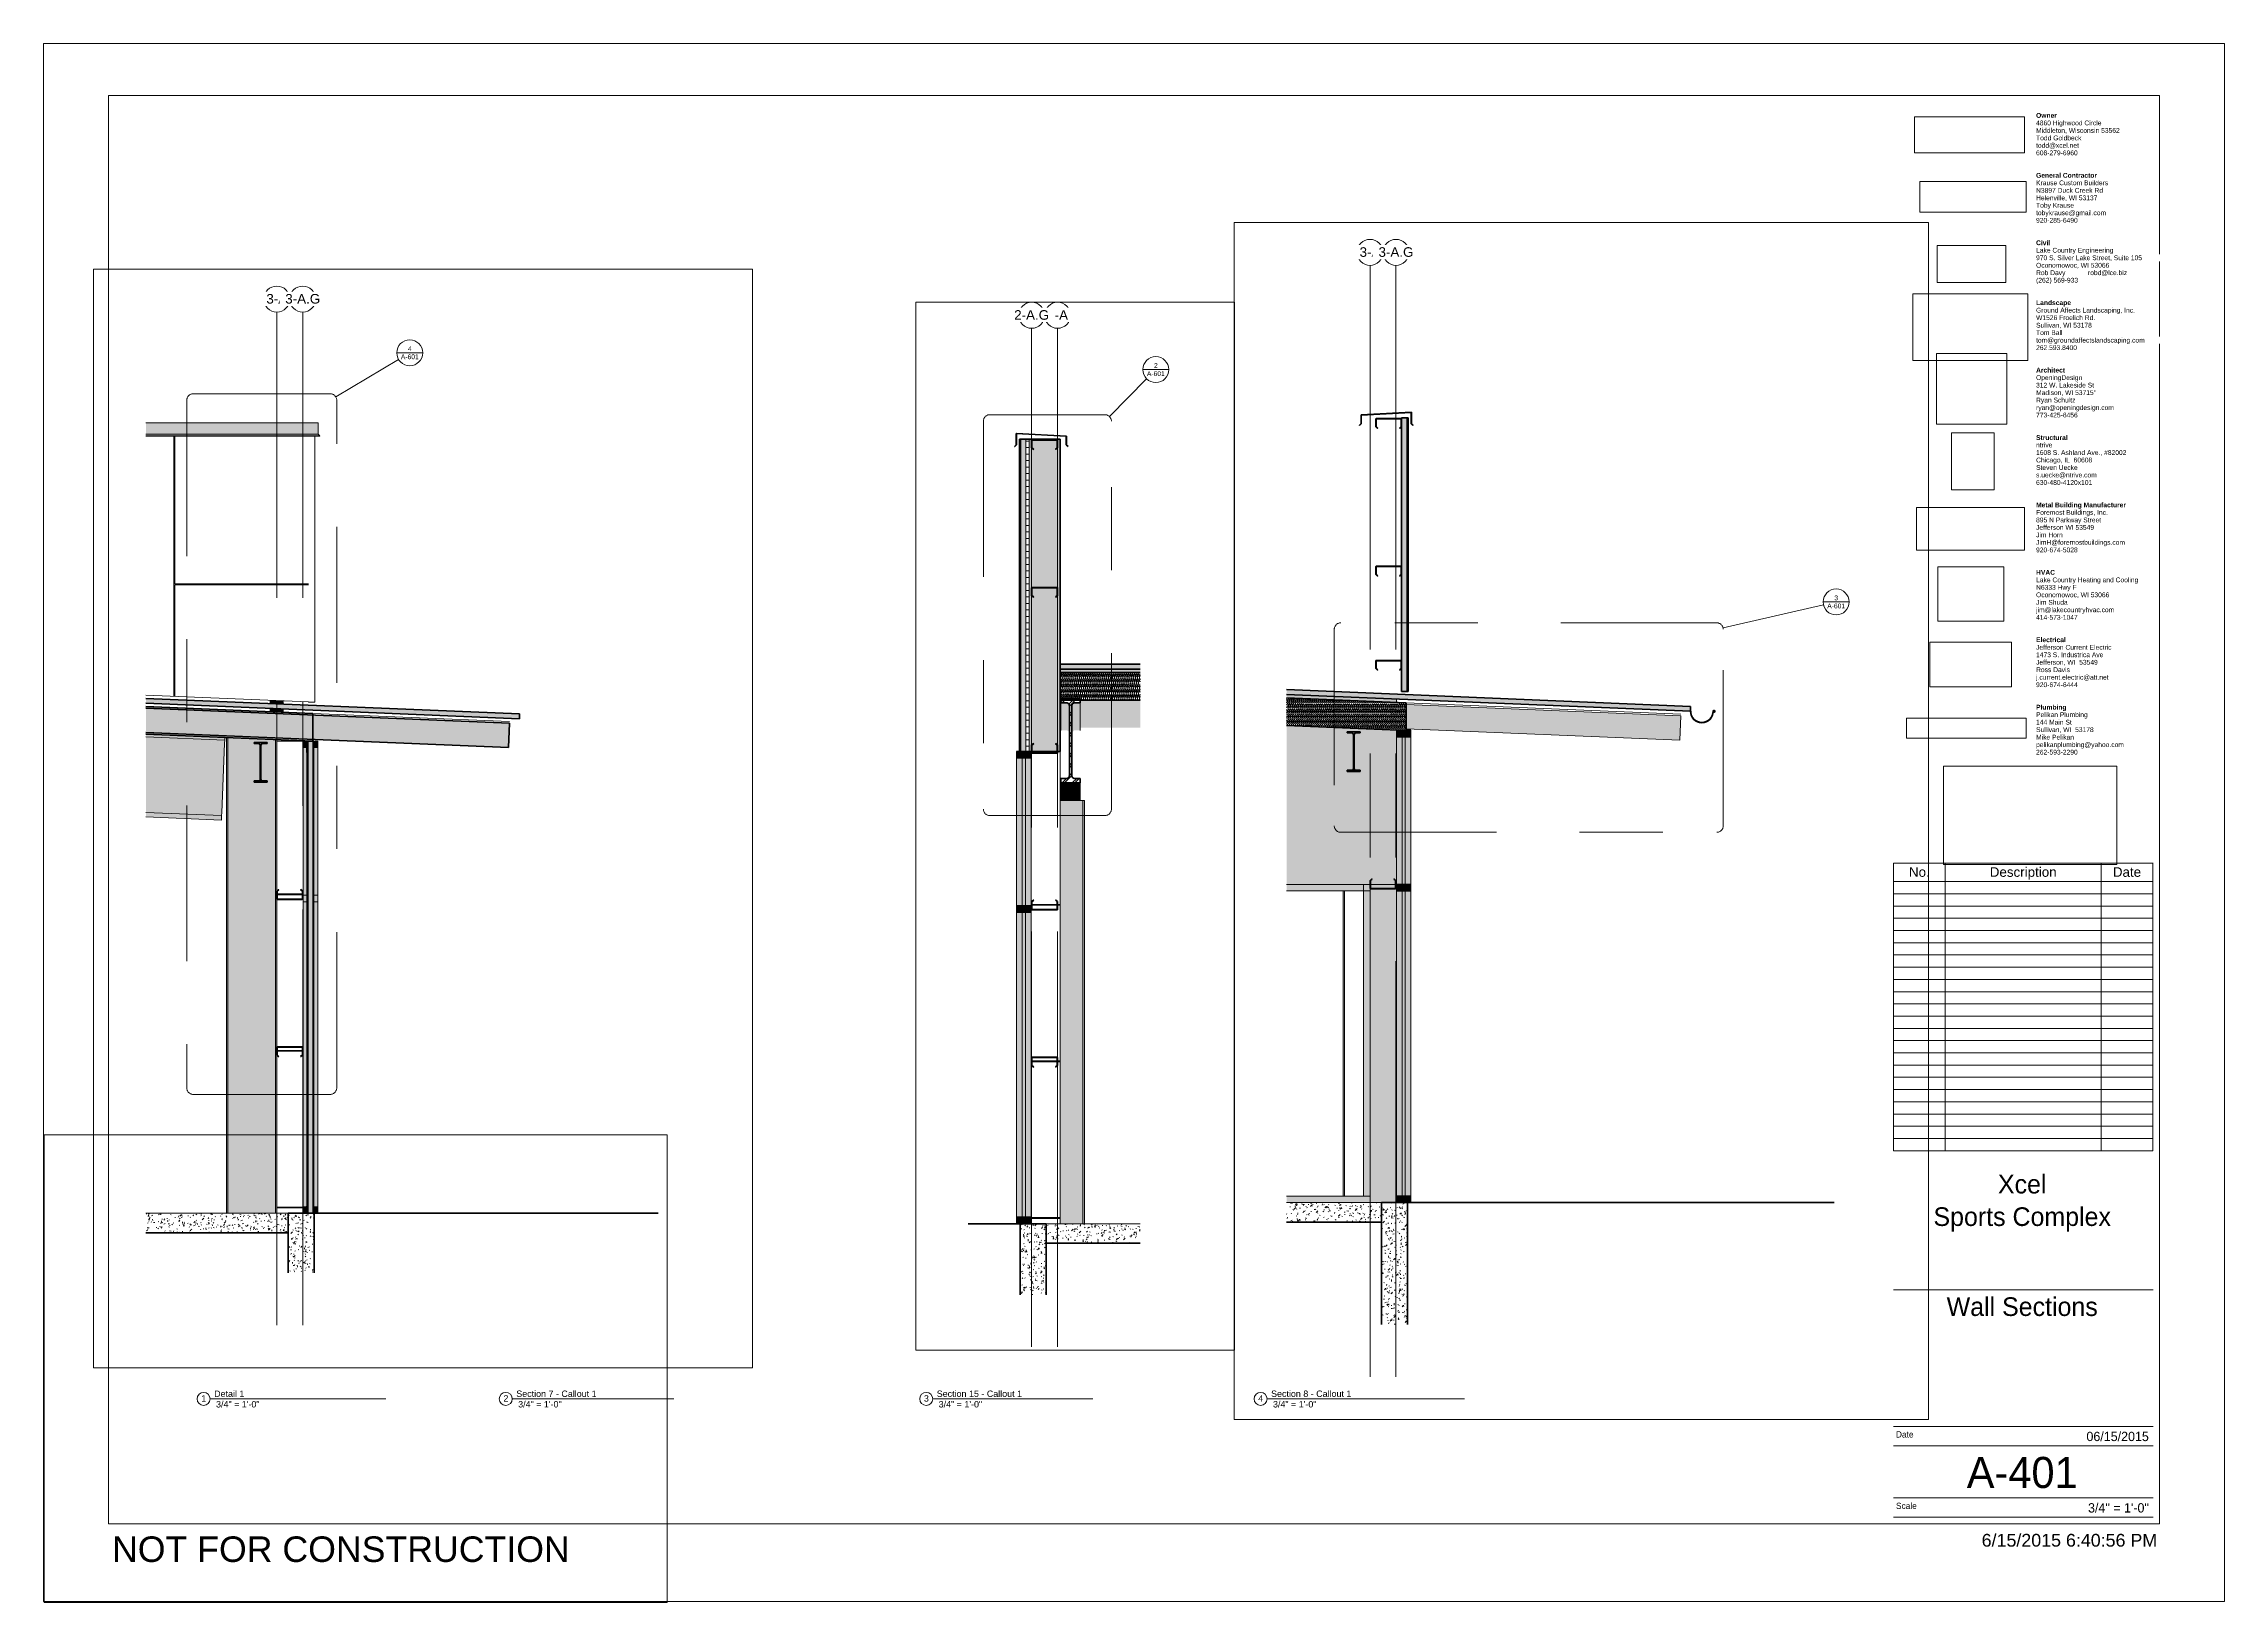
# Paper-space layout 'Layout1' of a CAD drawing. Header units: inches. Extents: x 0 to 42, y 0 to 30.
# The model-space entities are those that its viewports show. They can reach past a viewport. Long polylines and large blocks are cut down to what shows.
import ezdxf

# ---------------------------------------------------------------- set-up
doc = ezdxf.new("R2010")
doc.units = ezdxf.units.IN
doc.header["$MEASUREMENT"] = 0
doc.linetypes.add('Dash Dot 3_16_', pattern=[0.3125, 0.1875, -0.0625, 0, -0.0625])
doc.linetypes.add('Grid Line 1_2_', pattern=[0.875, 0.5, -0.125, 0.125, -0.125])
for name, color, linetype, lineweight in [('A-ANNO-SYMB', 150, 'Continuous', 9), ('A-CLNG', 13, 'Continuous', 18), ('A-CLNG-PATT', 13, 'Continuous', 18), ('A-DETL-THIN', 151, 'Continuous', 9), ('A-GLAZ-CURT', 52, 'Continuous', 9), ('A-GLAZ-CWMG', 51, 'Continuous', 9), ('A-ROOF', 132, 'Continuous', 18), ('A-ROOF-MCUT', 132, 'Continuous', 70), ('A-ROOF-OTLN', 132, 'Continuous', 9), ('A-WALL', 113, 'Continuous', 18), ('A-WALL-PATT', 111, 'Continuous', 70), ('C-BLDG-PADS', 91, 'Continuous', 9), ('C-TOPO', 7, 'Continuous', 9), ('G-ANNO-SCHD', 231, 'Continuous', 9), ('G-ANNO-TTLB', 6, 'Continuous', 9), ('G-ANNO-TTLB-MEDM', 33, 'Continuous', 20), ('G-ANNO-TTLB-THIN', 151, 'Continuous', 9), ('I-WALL', 2, 'Continuous', 18), ('L-SITE-WALL', 31, 'Continuous', 18), ('S-BEAM', 12, 'Continuous', 9), ('S-COLS', 52, 'Continuous', 9), ('S-GRID', 1, 'Continuous', 9), ('S-GRID-IDEN', 1, 'Continuous', 9)]:
    doc.layers.add(name, color=color, linetype=linetype, lineweight=lineweight)
doc.layers.add('G-ANNO-NPLT', color=191, linetype='Continuous', plot=False)
doc.styles.add('Arial', font='arial.ttf', dxfattribs={"height": 1.475299})
doc.styles.add('Arial_1', font='arial.ttf', dxfattribs={"height": 2.950599})
doc.styles.add('Arial_2', font='arial.ttf', dxfattribs={"height": 0.092206})
doc.styles.add('Arial_3', font='arial.ttf', dxfattribs={"height": 0.491766})
doc.styles.add('Arial_4', font='arial.ttf', dxfattribs={"height": 0.245883})
doc.styles.add('Arial_5', font='arial.ttf', dxfattribs={"height": 0.122942})
doc.styles.add('Arial_6', font='arial.ttf', dxfattribs={"height": 0.184412})
doc.styles.add('Century Gothic', font='GOTHIC.TTF', dxfattribs={"height": 0.119759})
doc.styles.add('Century Gothic_1', font='GOTHIC.TTF', dxfattribs={"height": 0.179639})
doc.styles.add('Century Gothic_2', font='GOTHIC.TTF', dxfattribs={"height": 0.598797})
doc.styles.add('Century Gothic_3', font='GOTHIC.TTF', dxfattribs={"height": 0.359278})
picture_1 = doc.add_image_def('image1.jpg', size_in_pixel=(1176, 668))
picture_2 = doc.add_image_def('image2.jpg', size_in_pixel=(477, 79))
picture_3 = doc.add_image_def('image3.png', size_in_pixel=(259, 141))
picture_4 = doc.add_image_def('image4.jpg', size_in_pixel=(150, 124))
picture_5 = doc.add_image_def('image5.jpg', size_in_pixel=(309, 122))
picture_6 = doc.add_image_def('image6.png', size_in_pixel=(302, 400))
picture_7 = doc.add_image_def('image7.jpg', size_in_pixel=(95, 51))
picture_8 = doc.add_image_def('image8.png', size_in_pixel=(388, 225))
picture_9 = doc.add_image_def('image9.jpg', size_in_pixel=(232, 76))
picture_10 = doc.add_image_def('image10.jpg', size_in_pixel=(900, 259))
picture_11 = doc.add_image_def('image11.jpg', size_in_pixel=(939, 939))
pattern_1 = [(50, (-21553.164, 101.134), (4.59070543, -0.40186776), [0.48, -5.28]), (355, (-21553.164, 101.134), (-0.8878371, 4.81369767), [0.384, -4.224]), (100.451, (-21552.782, 101.1), (3.7019703, 4.4127226), [0.408, -4.487]), (46.184, (-21553.164, 102.414), (6.8306586, -1.0590429), [0.72, -7.92]), (96.636, (-21552.595, 102.325), (5.9816643, 6.2340145), [0.612, -6.731]), (351.184, (-21553.164, 102.414), (5.9820817, 6.2338242), [0.576, -6.336]), (21, (-21552.524, 102.094), (3.82029208, -2.57709962), [0.48, -5.28]), (326, (-21552.524, 102.094), (1.5572071, 4.6405868), [0.384, -4.224]), (71.451, (-21552.206, 101.879), (5.37714656, 2.06470335), [0.408, -4.487]), (37.5, (-21553.164, 101.134), (0.07797216, 2.13078632), [0.211, -3.962, 0.211, -4.077, -4.24]), (37.5, (-21553.164, 101.134), (0.07797216, 2.13078632), [-8.461, 0.211, -4.029]), (7.5, (-21553.164, 101.134), (1.68390698, 2.52439048), [0.211, -2.234, 0.211, -3.866, -1.616]), (7.5, (-21553.164, 101.134), (1.68390698, 2.52439048), [-6.522, 0.211, -1.405]), (327.5, (-21554.591, 101.134), (3.41652682, -0.1442966), [0.211, -1.389, 0.211, -4.781, -6.624]), (327.5, (-21554.591, 101.134), (3.41652682, -0.1442966), [-6.592, 0.211, -6.413]), (317.5, (-21555.231, 101.134), (3.73246323, 0.64071465), [0.211, -1.869, 0.211, -3.104, -4.704]), (317.5, (-21555.231, 101.134), (3.73246323, 0.64071465), [-5.395, 0.211, -4.493])]
pattern_2 = [(161.57, (-21553.084, 101.214), (-0.6397287956, 0.0002609723), [0, -4.554, 0.506, 0]), (18.43, (-21553.244, 101.214), (-0.6397287956, -0.0002609723), [0, -4.554, 0.506, 0]), (108.43, (-21553.084, 101.214), (0.3202005462, -1.599823931), [1.518, -3.542]), (71.57, (-21553.244, 101.214), (0.3202005462, 1.599823931), [1.518, -3.542])]
pattern_3 = [(45, (-21553.164, 101.134), (-1.583919, 1.583919), []), (45, (-21553.164, 103.534), (-1.583919, 1.583919), [])]
pattern_4 = [(50, (-71157.182, 71.503), (4.59070543, -0.40186776), [0.48, -5.28]), (355, (-71157.182, 71.503), (-0.8878371, 4.81369767), [0.384, -4.224]), (100.451, (-71156.8, 71.47), (3.7019703, 4.41272262), [0.408, -4.487]), (46.184, (-71157.182, 72.783), (6.83065862, -1.05904287), [0.72, -7.92]), (96.636, (-71156.613, 72.695), (5.98166433, 6.2340145), [0.612, -6.731]), (351.184, (-71157.182, 72.783), (5.98208167, 6.2338242), [0.576, -6.336]), (21, (-71156.542, 72.463), (3.82029208, -2.57709962), [0.48, -5.28]), (326, (-71156.542, 72.463), (1.55720712, 4.64058681), [0.384, -4.224]), (71.451, (-71156.224, 72.248), (5.37714656, 2.06470335), [0.408, -4.487]), (37.5, (-71157.182, 71.503), (0.077972162, 2.13078632), [0.211, -3.962, 0.211, -4.077, -4.24]), (37.5, (-71157.182, 71.503), (0.077972162, 2.13078632), [-8.461, 0.211, -4.029]), (7.5, (-71157.182, 71.503), (1.68390698, 2.524390477), [0.211, -2.234, 0.211, -3.866, -1.616]), (7.5, (-71157.182, 71.503), (1.68390698, 2.524390477), [-6.522, 0.211, -1.405]), (327.5, (-71158.609, 71.503), (3.416526817, -0.144296603), [0.211, -1.389, 0.211, -4.781, -6.624]), (327.5, (-71158.609, 71.503), (3.416526817, -0.144296603), [-6.592, 0.211, -6.413]), (317.5, (-71159.249, 71.503), (3.73246323, 0.640714655), [0.211, -1.869, 0.211, -3.104, -4.704]), (317.5, (-71159.249, 71.503), (3.73246323, 0.640714655), [-5.395, 0.211, -4.493])]
pattern_5 = [(45, (-71157.182, 71.503), (-1.58391919, 1.58391919), []), (45, (-71157.182, 73.903), (-1.58391919, 1.58391919), [])]
pattern_6 = [(50, (-67222.452, 101.715), (4.59070543, -0.40186776), [0.48, -5.28]), (355, (-67222.452, 101.715), (-0.8878371, 4.81369767), [0.384, -4.224]), (100.451, (-67222.069, 101.681), (3.7019703, 4.41272262), [0.408, -4.487]), (46.184, (-67222.452, 102.995), (6.83065862, -1.05904287), [0.72, -7.92]), (96.636, (-67221.883, 102.906), (5.98166433, 6.2340145), [0.612, -6.731]), (351.184, (-67222.452, 102.995), (5.98208167, 6.2338242), [0.576, -6.336]), (21, (-67221.812, 102.675), (3.82029208, -2.57709962), [0.48, -5.28]), (326, (-67221.812, 102.675), (1.55720712, 4.64058681), [0.384, -4.224]), (71.451, (-67221.493, 102.46), (5.37714656, 2.06470335), [0.408, -4.487]), (37.5, (-67222.452, 101.715), (0.077972162, 2.13078632), [0.211, -3.962, 0.211, -4.077, -4.24]), (37.5, (-67222.452, 101.715), (0.077972162, 2.13078632), [-8.461, 0.211, -4.029]), (7.5, (-67222.452, 101.715), (1.68390698, 2.524390477), [0.211, -2.234, 0.211, -3.866, -1.616]), (7.5, (-67222.452, 101.715), (1.68390698, 2.524390477), [-6.522, 0.211, -1.405]), (327.5, (-67223.879, 101.715), (3.416526817, -0.144296603), [0.211, -1.389, 0.211, -4.781, -6.624]), (327.5, (-67223.879, 101.715), (3.416526817, -0.144296603), [-6.592, 0.211, -6.413]), (317.5, (-67224.519, 101.715), (3.73246323, 0.64071465), [0.211, -1.869, 0.211, -3.104, -4.704]), (317.5, (-67224.519, 101.715), (3.73246323, 0.64071465), [-5.395, 0.211, -4.493])]
pattern_7 = [(45, (-67222.452, 101.715), (-1.58391919, 1.58391919), []), (45, (-67222.452, 104.115), (-1.58391919, 1.58391919), [])]

# ---------------------------------------------------------------- blocks, each defined once
blk = doc.blocks.new('E1 30 x 42 Horizontal - E1 30x42 Horizontal-11829-Wall Sections')
at = {"layer": 'G-ANNO-TTLB-MEDM'}
for p, q in [((1.24, 29.014), (1.24, 1.514)), ((40.74, 29.014), (1.24, 29.014)), ((40.74, 29.014), (40.74, 1.514)), ((40.615, 14.233), (35.615, 14.233)), ((35.615, 6.02), (40.615, 6.02)), ((1.24, 1.514), (40.74, 1.514)), ((40.615, 1.639), (35.615, 1.639))]:
    blk.add_line(p, q, dxfattribs=at)
at = {"layer": 'G-ANNO-TTLB-THIN'}
for p, q in [((-0.01, 30.014), (41.99, 30.014)), ((-0.01, 0.014), (-0.01, 30.014)), ((41.99, 0.014), (41.99, 30.014)), ((35.615, 3.389), (40.615, 3.389)), ((35.615, 3.014), (40.615, 3.014)), ((35.615, 2.014), (40.615, 2.014)), ((-0.01, 0.014), (41.99, 0.014))]:
    blk.add_line(p, q, dxfattribs=at)
at = {"layer": 'G-ANNO-TTLB', "char_height": 0.09221, "attachment_point": 1, "line_spacing_factor": 0.938532, "style": 'Arial_2', "bg_fill": 3, "box_fill_scale": 1.25, "bg_fill_color": 0, "bg_fill_transparency": 0}
for s, insert, width in [('\\fArial|b1|i0|c0|p34|;Civil', (38.363, 26.225), 0.28768), ('\\fArial|b1|i0|c0|p34|;Structural', (38.363, 22.475), 0.64856), ('\\fArial|b1|i0|c0|p34|;HVAC', (38.363, 19.879), 0.41876), ('\\fArial|b1|i0|c0|p34|;Electrical', (38.363, 18.581), 0.61622)]:
    blk.add_mtext(s, dxfattribs=dict(at, insert=insert, width=width))
at = {"layer": 'G-ANNO-TTLB', "insert": (1.307, 1.27), "char_height": 0.49177, "width": 10.47, "attachment_point": 1, "line_spacing_factor": 0.938532, "style": 'Arial_3'}
blk.add_mtext('NOT FOR CONSTRUCTION', dxfattribs=at)
at = {"layer": 'G-ANNO-TTLB'}
image = blk.add_image(picture_9, insert=(36.024, 27.911), size_in_units=(2.118, 0.694), dxfattribs=at)
image.dxf.flags = 7
image = blk.add_image(picture_10, insert=(36.126, 26.77), size_in_units=(2.048, 0.589), dxfattribs=at)
image.dxf.flags = 7
image = blk.add_image(picture_7, insert=(36.46, 25.417), size_in_units=(1.319, 0.708), dxfattribs=at)
image.dxf.flags = 7
image = blk.add_image(picture_8, insert=(35.988, 23.91), size_in_units=(2.218, 1.286), dxfattribs=at)
image.dxf.flags = 7
image = blk.add_image(picture_11, insert=(36.444, 22.689), size_in_units=(1.358, 1.358), dxfattribs=at)
image.dxf.flags = 7
image = blk.add_image(picture_6, insert=(36.733, 21.424), size_in_units=(0.825, 1.093), dxfattribs=at)
image.dxf.flags = 7
image = blk.add_image(picture_5, insert=(36.062, 20.262), size_in_units=(2.078, 0.821), dxfattribs=at)
image.dxf.flags = 7
image = blk.add_image(picture_4, insert=(36.474, 18.891), size_in_units=(1.268, 1.049), dxfattribs=at)
image.dxf.flags = 7
image = blk.add_image(picture_3, insert=(36.315, 17.631), size_in_units=(1.574, 0.857), dxfattribs=at)
image.dxf.flags = 7
image = blk.add_image(picture_2, insert=(35.866, 16.643), size_in_units=(2.303, 0.381), dxfattribs=at)
image.dxf.flags = 7
image = blk.add_image(picture_1, insert=(36.577, 14.205), size_in_units=(3.341, 1.898), dxfattribs=at)
image.dxf.flags = 7
at = {"layer": 'G-ANNO-TTLB', "attachment_point": 1, "bg_fill": 3, "box_fill_scale": 1.25, "bg_fill_color": 0, "bg_fill_transparency": 0}
for s, insert, char_height, width, line_spacing_factor, style in [('\\fArial|b1|i0|c0|p34|;Owner', (38.363, 28.677), 0.09221, 0.44259, 0.938532, 'Arial_2'), ('\\fArial|b1|i0|c0|p34|;General Contractor', (38.363, 27.523), 0.09221, 1.28521, 0.938532, 'Arial_2'), ('Lake Country Engineering', (38.363, 26.081), 0.09221, 1.74142, 0.938532, 'Arial_2'), ('\\fArial|b1|i0|c0|p34|;Landscape', (38.363, 25.071), 0.09221, 0.73708, 0.938532, 'Arial_2'), ('\\fArial|b1|i0|c0|p34|;Architect', (38.363, 23.773), 0.09221, 0.59069, 0.938532, 'Arial_2'), ('ntrive', (38.363, 22.331), 0.0922, 0.37109, 0.938532, 'Arial_2'), ('\\fArial|b1|i0|c0|p34|;Metal Building Manufacturer', (38.363, 21.177), 0.09221, 1.8793, 0.938532, 'Arial_2'), ('Lake Country Heating and Cooling', (38.363, 19.734), 0.09221, 2.30317, 0.938532, 'Arial_2'), ('Jefferson Current Electric', (38.363, 18.436), 0.09221, 1.71418, 0.938532, 'Arial_2'), ('\\fArial|b1|i0|c0|p34|;Plumbing', (38.363, 17.283), 0.09221, 0.62814, 0.938532, 'Arial_2'), ('Date', (35.665, 3.294), 0.1198, 0.4725, 0.984117, 'Century Gothic'), ('Scale', (35.665, 1.919), 0.1198, 0.5265, 0.984117, 'Century Gothic')]:
    blk.add_mtext(s, dxfattribs=dict(at, insert=insert, char_height=char_height, width=width, line_spacing_factor=line_spacing_factor, style=style))
at = {"layer": 'G-ANNO-TTLB', "char_height": 0.09221, "attachment_point": 1, "line_spacing_factor": 0.938532, "style": 'Arial_2', "bg_fill": 3, "box_fill_scale": 1.25, "bg_fill_color": 0, "bg_fill_transparency": 0}
for s, insert, width in [('4860 Highwood Circle', (38.363, 28.533), 1.47416), ('Krause Custom Builders', (38.363, 27.379), 1.63077), ('970 S. Silver Lake Street, Suite 105', (38.363, 25.936), 2.39509), ('Ground Affects Landscaping, Inc.', (38.363, 24.927), 2.24019), ('OpeningDesign', (38.363, 23.629), 1.03838), ('1608 S. Ashland Ave., #82002', (38.363, 22.186), 2.03762), ('Foremost Buildings, Inc.', (38.363, 21.033), 1.62396), ('N6333 Hwy F', (38.363, 19.59), 0.90901), ('1473 S. Industrica Ave', (38.363, 18.292), 1.52183), ('Pelikan Plumbing', (38.363, 17.138), 1.16605)]:
    blk.add_mtext(s, dxfattribs=dict(at, insert=insert, width=width))
for s, insert, width in [('Middleton, Wisconsin 53562', (38.363, 28.388), 1.89633), ('N3897 Duck Creek Rd', (38.363, 27.234), 1.51161), ('Oconomowoc, WI 53066', (38.363, 25.792), 1.65971), ('W1526 Froelich Rd.', (38.363, 24.783), 1.34309), ('312 W. Lakeside St', (38.363, 23.484), 1.31926), ('Chicago, IL  60608', (38.363, 22.042), 1.26649), ('895 N Parkway Street', (38.363, 20.888), 1.46565), ('Oconomowoc, WI 53066', (38.363, 19.446), 1.65971), ('Jefferson, WI  53549', (38.363, 18.148), 1.40778), ('144 Main St', (38.363, 16.994), 0.80347)]:
    blk.add_mtext(s, dxfattribs=dict(at, insert=insert, width=width))
at = {"layer": 'G-ANNO-TTLB', "attachment_point": 1, "line_spacing_factor": 0.938532, "style": 'Arial_2', "bg_fill": 3, "box_fill_scale": 1.25, "bg_fill_color": 0, "bg_fill_transparency": 0}
for s, insert, char_height, width in [('Todd Goldbeck', (38.363, 28.244), 0.09221, 1.02306), ('Helenville, WI 53137', (38.363, 27.09), 0.09221, 1.39416), ('Rob Davy', (38.363, 25.648), 0.0922, 0.66048), ('robd@lce.biz', (39.363, 25.648), 0.09221, 0.88178), ('Sullivan, WI 53178', (38.363, 24.638), 0.09221, 1.26819), ('Madison, WI 53715"', (38.363, 23.34), 0.09221, 1.36181), ('Steven Uecke', (38.363, 21.898), 0.09221, 0.94135), ('Jefferson WI 53549', (38.363, 20.744), 0.09221, 1.32266), ('Jim Shuda', (38.363, 19.302), 0.0922, 0.71325), ('Ross Davis', (38.363, 18.004), 0.0922, 0.76772), ('Sullivan, WI  53178', (38.363, 16.85), 0.09221, 1.31075)]:
    blk.add_mtext(s, dxfattribs=dict(at, insert=insert, char_height=char_height, width=width))
for s, insert, char_height, width in [('todd@xcel.net', (38.363, 28.1), 0.09221, 0.96859), ('Toby Krause', (38.363, 26.946), 0.09221, 0.85284), ('(262) 569-933', (38.363, 25.504), 0.09221, 0.94646), ('Tom Ball', (38.363, 24.494), 0.0922, 0.59579), ('Ryan Schultz', (38.363, 23.196), 0.09221, 0.88518), ('s.uecke@ntrive.com', (38.363, 21.754), 0.09221, 1.37543), ('Jim Horn', (38.363, 20.6), 0.0922, 0.60601), ('jim@lakecountryhvac.com', (38.363, 19.158), 0.09221, 1.76695), ('j.current.electric@att.net', (38.363, 17.859), 0.09221, 1.64609), ('Mike Pelikan', (38.363, 16.706), 0.09221, 0.85624)]:
    blk.add_mtext(s, dxfattribs=dict(at, insert=insert, char_height=char_height, width=width))
at = {"layer": 'G-ANNO-TTLB', "char_height": 0.09221, "attachment_point": 1, "line_spacing_factor": 0.938532, "style": 'Arial_2', "bg_fill": 3, "box_fill_scale": 1.25, "bg_fill_color": 0, "bg_fill_transparency": 0}
for s, insert, width in [('608-279-6960', (38.363, 27.956), 0.93625), ('tobykrause@gmail.com', (38.363, 26.802), 1.57971), ('tom@groundaffectslandscaping.com', (38.363, 24.35), 2.45808), ('ryan@openingdesign.com', (38.363, 23.052), 1.75163), ('630-480-4120x101', (38.363, 21.609), 1.26308), ('JimH@foremostbuildings.com', (38.363, 20.456), 2.01378), ('414-573-1047', (38.363, 19.013), 0.93625), ('920-674-6444', (38.363, 17.715), 0.93625), ('pelikanplumbing@yahoo.com', (38.363, 16.561), 1.97804)]:
    blk.add_mtext(s, dxfattribs=dict(at, insert=insert, width=width))
for s, insert, width in [('920-285-6490', (38.363, 26.658), 0.93625), ('262.593.8400', (38.363, 24.206), 0.91923), ('773-425-6456', (38.363, 22.908), 0.93625), ('920-674-5028', (38.363, 20.311), 0.93625), ('262-593-2290', (38.363, 16.417), 0.93625)]:
    blk.add_mtext(s, dxfattribs=dict(at, insert=insert, width=width))
blk = doc.blocks.new('Viewport - View Title-1830-Wall Sections')
at = {"layer": 'G-ANNO-TTLB'}
for start, end in [(0, 180), (180, 360)]:
    blk.add_arc((-0.125, 0), 0.125, start, end, dxfattribs=at)
blk = doc.blocks.new('Struct_Sports Complex_2015_rvt-2-Section 15 - Callout 1')
at = {"layer": 'A-WALL-PATT', "lineweight": 9}
h = blk.add_hatch(dxfattribs=at)
h.set_pattern_fill('FP_5', color=250, style=0, pattern_type=2)
h.set_pattern_definition(pattern_1)
h.paths.add_polyline_path([(-22798.803, -21.846), (-22790.803, -21.846), (-22790.803, 0), (-22798.803, 0)], flags=0)
at = {"layer": 'L-SITE-WALL', "color": 10, "lineweight": 70}
for p, q in [((-22790.803, 0), (-22798.803, 0)), ((-22798.803, 0), (-22798.803, -21.846)), ((-22790.803, -21.846), (-22790.803, 0))]:
    blk.add_line(p, q, dxfattribs=at)
blk = doc.blocks.new('Girt_C - 8_D-1182438-Section 15 - Callout 1')
at = {"layer": 'S-BEAM'}
h = blk.add_hatch(dxfattribs=at)
h.set_pattern_fill('FP_9', color=256, style=0, pattern_type=2)
h.set_pattern_definition(pattern_3)
h.paths.add_polyline_path([(-22787.877, 48.268), (-22787.303, 48.75), (-22787.303, 51.117), (-22787.358, 51.25), (-22787.49, 51.305), (-22795.115, 51.305), (-22795.248, 51.25), (-22795.303, 51.117), (-22795.303, 48.75), (-22794.728, 48.268), (-22794.658, 48.352), (-22795.193, 48.801), (-22795.193, 51.121), (-22795.169, 51.174), (-22795.115, 51.195), (-22787.49, 51.195), (-22787.436, 51.173), (-22787.412, 51.12), (-22787.412, 48.801), (-22787.948, 48.352)], flags=0)
at = {"layer": 'S-BEAM', "lineweight": 50}
for p, q in [((-22795.303, 51.117), (-22795.303, 48.75)), ((-22795.193, 48.801), (-22795.193, 51.121)), ((-22787.49, 51.305), (-22795.115, 51.305)), ((-22795.115, 51.195), (-22787.49, 51.195)), ((-22787.412, 51.12), (-22787.412, 48.801)), ((-22787.303, 48.75), (-22787.303, 51.117)), ((-22795.303, 48.75), (-22794.728, 48.268)), ((-22794.658, 48.352), (-22795.193, 48.801)), ((-22787.412, 48.801), (-22787.948, 48.352)), ((-22787.877, 48.268), (-22787.303, 48.75)), ((-22794.728, 48.268), (-22794.658, 48.352)), ((-22787.948, 48.352), (-22787.877, 48.268))]:
    blk.add_line(p, q, dxfattribs=at)
for centre, radius, start, end in [((-22795.115, 51.117), 0.188, 90, 180), ((-22795.115, 51.117), 0.0782, 90, 176.9576), ((-22787.49, 51.117), 0.188, 0, 90), ((-22787.49, 51.117), 0.0782, 2.1227, 90)]:
    blk.add_arc(centre, radius, start, end, dxfattribs=at)
blk = doc.blocks.new('Girt_C - 8_D-1099926-Section 15 - Callout 1')
at = {"layer": 'S-BEAM'}
h = blk.add_hatch(dxfattribs=at)
h.set_pattern_fill('FP_9', color=256, style=0, pattern_type=2)
h.set_pattern_definition(pattern_3)
h.paths.add_polyline_path([(-22795.115, 96.695), (-22787.49, 96.695), (-22787.358, 96.75), (-22787.303, 96.883), (-22787.303, 99.25), (-22787.877, 99.732), (-22787.948, 99.648), (-22787.412, 99.199), (-22787.412, 96.879), (-22787.436, 96.826), (-22787.49, 96.805), (-22795.115, 96.805), (-22795.17, 96.827), (-22795.193, 96.88), (-22795.193, 99.199), (-22794.658, 99.648), (-22794.728, 99.732), (-22795.303, 99.25), (-22795.303, 96.883), (-22795.248, 96.75)], flags=0)
at = {"layer": 'S-BEAM', "lineweight": 50}
for p, q in [((-22794.728, 99.732), (-22795.303, 99.25)), ((-22794.658, 99.648), (-22794.728, 99.732)), ((-22787.877, 99.732), (-22787.948, 99.648)), ((-22787.303, 99.25), (-22787.877, 99.732)), ((-22795.303, 99.25), (-22795.303, 96.883)), ((-22795.193, 99.199), (-22794.658, 99.648)), ((-22795.193, 96.88), (-22795.193, 99.199)), ((-22787.948, 99.648), (-22787.412, 99.199)), ((-22787.412, 99.199), (-22787.412, 96.879)), ((-22787.303, 96.883), (-22787.303, 99.25)), ((-22787.49, 96.805), (-22795.115, 96.805)), ((-22795.115, 96.695), (-22787.49, 96.695))]:
    blk.add_line(p, q, dxfattribs=at)
for centre, radius, start, end in [((-22795.115, 96.883), 0.188, 180, 270), ((-22787.49, 96.883), 0.188, 270, 0), ((-22795.115, 96.883), 0.0782, 182.1227, 270), ((-22787.49, 96.883), 0.0782, 270, 356.9576)]:
    blk.add_arc(centre, radius, start, end, dxfattribs=at)
blk = doc.blocks.new('W-Wide Flange - 8_ WIDE-1169466-Section 15 - Callout 1')
at = {"layer": 'S-BEAM'}
h = blk.add_hatch(dxfattribs=at)
h.set_pattern_fill('FP_9', color=256, style=0, pattern_type=2)
h.set_pattern_definition(pattern_3)
h.paths.add_polyline_path([(-22780.303, 135.833), (-22780.303, 137.194), (-22782.038, 137.194), (-22782.236, 137.217), (-22782.424, 137.282), (-22782.593, 137.389), (-22782.734, 137.53), (-22782.84, 137.698), (-22782.905, 137.887), (-22782.928, 138.085), (-22782.928, 159.604), (-22782.905, 159.802), (-22782.84, 159.99), (-22782.734, 160.159), (-22782.593, 160.3), (-22782.424, 160.406), (-22782.236, 160.472), (-22782.038, 160.494), (-22780.303, 160.494), (-22780.303, 161.856), (-22786.303, 161.856), (-22786.303, 160.494), (-22784.568, 160.494), (-22784.37, 160.472), (-22784.182, 160.406), (-22784.013, 160.3), (-22783.872, 160.159), (-22783.766, 159.99), (-22783.7, 159.802), (-22783.678, 159.604), (-22783.678, 138.085), (-22783.7, 137.887), (-22783.766, 137.698), (-22783.872, 137.53), (-22784.013, 137.389), (-22784.182, 137.282), (-22784.37, 137.217), (-22784.568, 137.194), (-22786.303, 137.194), (-22786.303, 135.833)], flags=0)
for points in [[(-22785.55, 151.987), (-22784.568, 151.987), (-22784.568, 160.494), (-22786.303, 160.494), (-22786.303, 151.987)], [(-22783.678, 151.096), (-22783.678, 159.604), (-22783.705, 159.815), (-22783.766, 159.99), (-22783.872, 160.159), (-22784.013, 160.3), (-22784.182, 160.406), (-22784.37, 160.472), (-22784.568, 160.494), (-22784.568, 151.987), (-22784.351, 151.96), (-22784.252, 151.922), (-22784.012, 151.787), (-22783.971, 151.755), (-22783.944, 151.729), (-22783.689, 151.192), (-22783.687, 151.182)], [(-22782.928, 151.096), (-22782.912, 151.224), (-22782.354, 151.922), (-22782.254, 151.96), (-22782.038, 151.987), (-22782.038, 160.494), (-22782.254, 160.466), (-22782.424, 160.406), (-22782.593, 160.3), (-22782.734, 160.159), (-22782.84, 159.99), (-22782.905, 159.802), (-22782.928, 159.604), (-22782.928, 151.182)], [(-22780.303, 151.987), (-22780.303, 160.494), (-22782.038, 160.494), (-22782.038, 151.987), (-22781.285, 151.987)], [(-22782.459, 130.446), (-22780.303, 130.446), (-22780.303, 135.833), (-22786.303, 135.833), (-22786.303, 130.446), (-22784.102, 130.446)]]:
    blk.add_hatch(color=256, dxfattribs=at).paths.add_polyline_path(points, flags=0)
at = {"layer": 'S-BEAM', "lineweight": 50}
for p, q in [((-22780.303, 161.856), (-22786.303, 161.856)), ((-22786.303, 161.856), (-22786.303, 161.355)), ((-22780.303, 161.355), (-22780.303, 161.856)), ((-22786.303, 161.355), (-22786.303, 160.494)), ((-22780.303, 160.494), (-22780.303, 161.355)), ((-22786.303, 160.494), (-22784.568, 160.494)), ((-22782.038, 160.494), (-22780.303, 160.494)), ((-22783.678, 159.604), (-22783.678, 138.085)), ((-22782.928, 138.085), (-22782.928, 159.604)), ((-22784.568, 137.194), (-22786.303, 137.194)), ((-22786.303, 137.194), (-22786.303, 135.833)), ((-22780.303, 137.194), (-22782.038, 137.194)), ((-22780.303, 135.833), (-22780.303, 137.194)), ((-22786.303, 135.833), (-22780.303, 135.833))]:
    blk.add_line(p, q, dxfattribs=at)
at = {"layer": 'S-BEAM'}
for p, q in [((-22786.303, 151.987), (-22786.303, 160.494)), ((-22780.303, 151.987), (-22780.303, 160.494)), ((-22786.303, 130.446), (-22786.303, 135.833)), ((-22780.303, 130.446), (-22780.303, 135.833))]:
    blk.add_line(p, q, dxfattribs=at)
at = {"layer": 'S-BEAM', "lineweight": 50, "flags": 128}
for points in [[(-22784.568, 160.494), (-22784.37, 160.472), (-22784.182, 160.406), (-22784.013, 160.3), (-22783.872, 160.159), (-22783.766, 159.99), (-22783.7, 159.802), (-22783.678, 159.604)], [(-22782.928, 159.604), (-22782.905, 159.802), (-22782.84, 159.99), (-22782.734, 160.159), (-22782.593, 160.3), (-22782.424, 160.406), (-22782.236, 160.472), (-22782.038, 160.494)], [(-22783.678, 138.085), (-22783.7, 137.887), (-22783.766, 137.698), (-22783.872, 137.53), (-22784.013, 137.389), (-22784.182, 137.282), (-22784.37, 137.217), (-22784.568, 137.194)], [(-22782.038, 137.194), (-22782.236, 137.217), (-22782.424, 137.282), (-22782.593, 137.389), (-22782.734, 137.53), (-22782.84, 137.698), (-22782.905, 137.887), (-22782.928, 138.085)]]:
    blk.add_lwpolyline(points, dxfattribs=at)
blk = doc.blocks.new('Girt_C - 8_D-943834-Section 15 - Callout 1')
at = {"layer": 'S-BEAM'}
h = blk.add_hatch(dxfattribs=at)
h.set_pattern_fill('FP_9', color=256, style=0, pattern_type=2)
h.set_pattern_definition(pattern_3)
h.paths.add_polyline_path([(-22787.877, 238.518), (-22787.303, 239), (-22787.303, 241.367), (-22787.358, 241.5), (-22787.49, 241.555), (-22795.115, 241.555), (-22795.248, 241.5), (-22795.303, 241.367), (-22795.303, 239), (-22794.728, 238.518), (-22794.658, 238.602), (-22795.193, 239.051), (-22795.193, 241.37), (-22795.17, 241.423), (-22795.115, 241.445), (-22787.49, 241.445), (-22787.436, 241.424), (-22787.412, 241.371), (-22787.412, 239.051), (-22787.948, 238.602)], flags=0)
at = {"layer": 'S-BEAM', "lineweight": 50}
for p, q in [((-22795.303, 241.367), (-22795.303, 239)), ((-22795.193, 239.051), (-22795.193, 241.37)), ((-22787.49, 241.555), (-22795.115, 241.555)), ((-22795.115, 241.445), (-22787.49, 241.445)), ((-22787.412, 241.371), (-22787.412, 239.051)), ((-22787.303, 239), (-22787.303, 241.367)), ((-22795.303, 239), (-22794.728, 238.518)), ((-22794.658, 238.602), (-22795.193, 239.051)), ((-22794.728, 238.518), (-22794.658, 238.602)), ((-22787.412, 239.051), (-22787.948, 238.602)), ((-22787.948, 238.602), (-22787.877, 238.518)), ((-22787.877, 238.518), (-22787.303, 239))]:
    blk.add_line(p, q, dxfattribs=at)
for centre, radius, start, end in [((-22795.115, 241.367), 0.188, 90, 180), ((-22795.115, 241.367), 0.0782, 90, 177.8773), ((-22787.49, 241.367), 0.188, 0, 90), ((-22787.49, 241.367), 0.0782, 3.0424, 90)]:
    blk.add_arc(centre, radius, start, end, dxfattribs=at)
blk = doc.blocks.new('System Panel - Glazed-frosted-1142384-Section 15 - Callout 1')
at = {"layer": 'A-GLAZ-CURT'}
blk.add_hatch(color=256, dxfattribs=at).paths.add_polyline_path([(-22797.178, 2), (-22797.178, 96), (-22798.178, 96), (-22798.178, 2)], flags=0)
at = {"layer": 'A-GLAZ-CURT', "lineweight": 18}
for p, q in [((-22798.178, 96), (-22798.178, 2)), ((-22797.178, 96), (-22798.178, 96)), ((-22797.178, 2), (-22797.178, 96)), ((-22798.178, 2), (-22797.178, 2))]:
    blk.add_line(p, q, dxfattribs=at)
blk = doc.blocks.new('System Panel - Exterior Glazing-1142365-Section 15 - Callout 1')
at = {"layer": 'A-GLAZ-CURT', "transparency": 33554649}
blk.add_hatch(color=256, dxfattribs=at).paths.add_polyline_path([(-22798.178, 98), (-22797.178, 98), (-22797.178, 143.5), (-22798.178, 143.5), (-22798.178, 118.961)], flags=0)
at = {"layer": 'A-GLAZ-CURT', "lineweight": 18}
for p, q in [((-22798.178, 143.5), (-22798.178, 98)), ((-22797.178, 143.5), (-22798.178, 143.5)), ((-22797.178, 98), (-22797.178, 143.5)), ((-22798.178, 98), (-22797.178, 98))]:
    blk.add_line(p, q, dxfattribs=at)
at = {"layer": 'A-GLAZ-CURT'}
for p, q in [((-22798.178, 143.5), (-22798.178, 98)), ((-22797.178, 143.5), (-22798.178, 143.5)), ((-22797.178, 98), (-22797.178, 143.5)), ((-22798.178, 98), (-22797.178, 98))]:
    blk.add_line(p, q, dxfattribs=at)
blk = doc.blocks.new('Rectangular Mullion - Exterior 2_ x 4_5_-789463-Section 15 - Callout 1')
at = {"layer": 'A-GLAZ-CWMG'}
blk.add_hatch(color=256, dxfattribs=at).paths.add_polyline_path([(-22799.928, 143.5), (-22795.428, 143.5), (-22795.428, 145.5), (-22799.928, 145.5)], flags=0)
at = {"layer": 'A-GLAZ-CWMG', "lineweight": 30}
for p, q in [((-22799.928, 145.5), (-22799.928, 143.5)), ((-22795.428, 145.5), (-22799.928, 145.5)), ((-22795.428, 143.5), (-22795.428, 145.5)), ((-22799.928, 143.5), (-22795.428, 143.5))]:
    blk.add_line(p, q, dxfattribs=at)
blk = doc.blocks.new('Rectangular Mullion - Exterior 2_ x 4_5_-789464-Section 15 - Callout 1')
at = {"layer": 'A-GLAZ-CWMG'}
blk.add_hatch(color=256, dxfattribs=at).paths.add_polyline_path([(-22795.428, 0), (-22795.428, 2), (-22799.928, 2), (-22799.928, 0)], flags=0)
at = {"layer": 'A-GLAZ-CWMG', "lineweight": 30}
for p, q in [((-22799.928, 2), (-22799.928, 0)), ((-22795.428, 2), (-22799.928, 2)), ((-22795.428, 0), (-22795.428, 2)), ((-22799.928, 0), (-22795.428, 0))]:
    blk.add_line(p, q, dxfattribs=at)
blk = doc.blocks.new('Rectangular Mullion - Exterior 2_ x 4_5_-1142352-Section 15 - Callout 1')
at = {"layer": 'A-GLAZ-CWMG'}
h = blk.add_hatch(color=256, dxfattribs=at)
h.paths.add_polyline_path([(-22798.178, 98), (-22798.178, 143.5), (-22799.928, 143.5), (-22799.928, 98)], flags=0)
h.paths.add_polyline_path([(-22797.178, 98), (-22795.428, 98), (-22795.428, 143.5), (-22797.178, 143.5), (-22797.178, 118.961)], flags=0)
blk.add_hatch(color=256, dxfattribs=at).paths.add_polyline_path([(-22797.178, 98), (-22797.178, 143.5), (-22798.178, 143.5), (-22798.178, 98)], flags=0)
for p, q in [((-22799.928, 143.5), (-22798.178, 143.5)), ((-22799.928, 98), (-22799.928, 143.5)), ((-22798.178, 143.5), (-22797.178, 143.5)), ((-22797.178, 143.5), (-22795.428, 143.5)), ((-22795.428, 98), (-22795.428, 143.5))]:
    blk.add_line(p, q, dxfattribs=at)
blk = doc.blocks.new('Rectangular Mullion - Exterior 2_ x 4_5_-1142353-Section 15 - Callout 1')
at = {"layer": 'A-GLAZ-CWMG'}
h = blk.add_hatch(color=256, dxfattribs=at)
h.paths.add_polyline_path([(-22798.178, 2), (-22798.178, 96), (-22799.928, 96), (-22799.928, 2)], flags=0)
h.paths.add_polyline_path([(-22795.428, 2), (-22795.428, 96), (-22797.178, 96), (-22797.178, 2)], flags=0)
for p, q in [((-22799.928, 2), (-22799.928, 96)), ((-22795.428, 2), (-22795.428, 96))]:
    blk.add_line(p, q, dxfattribs=at)
blk = doc.blocks.new('Rectangular Mullion - Exterior 2_ x 4_5_-789475-Section 15 - Callout 1')
at = {"layer": 'A-GLAZ-CWMG'}
blk.add_hatch(color=256, dxfattribs=at).paths.add_polyline_path([(-22799.928, 96), (-22795.428, 96), (-22795.428, 98), (-22799.928, 98)], flags=0)
at = {"layer": 'A-GLAZ-CWMG', "lineweight": 30}
for p, q in [((-22799.928, 98), (-22799.928, 96)), ((-22795.428, 98), (-22799.928, 98)), ((-22795.428, 96), (-22795.428, 98)), ((-22799.928, 96), (-22795.428, 96))]:
    blk.add_line(p, q, dxfattribs=at)
blk = doc.blocks.new('Girt_C - 8_D-1170013-Section 15 - Callout 1')
at = {"layer": 'S-BEAM'}
h = blk.add_hatch(dxfattribs=at)
h.set_pattern_fill('FP_9', color=256, style=0, pattern_type=2)
h.set_pattern_definition(pattern_3)
h.paths.add_polyline_path([(-22787.49, 144.945), (-22787.358, 145), (-22787.303, 145.133), (-22787.303, 147.5), (-22787.877, 147.982), (-22787.948, 147.898), (-22787.412, 147.449), (-22787.412, 145.13), (-22787.436, 145.077), (-22787.49, 145.055), (-22795.115, 145.055), (-22795.169, 145.076), (-22795.193, 145.129), (-22795.193, 147.449), (-22794.658, 147.898), (-22794.728, 147.982), (-22795.303, 147.5), (-22795.303, 145.133), (-22795.248, 145), (-22795.115, 144.945), (-22788.337, 144.945)], flags=0)
at = {"layer": 'S-BEAM', "lineweight": 50}
for p, q in [((-22794.728, 147.982), (-22795.303, 147.5)), ((-22795.193, 147.449), (-22794.658, 147.898)), ((-22794.658, 147.898), (-22794.728, 147.982)), ((-22787.877, 147.982), (-22787.948, 147.898)), ((-22787.948, 147.898), (-22787.412, 147.449)), ((-22787.303, 147.5), (-22787.877, 147.982)), ((-22795.303, 147.5), (-22795.303, 145.133)), ((-22795.193, 145.129), (-22795.193, 147.449)), ((-22787.412, 147.449), (-22787.412, 145.13)), ((-22787.303, 145.133), (-22787.303, 147.5)), ((-22787.49, 145.055), (-22795.115, 145.055)), ((-22795.115, 144.945), (-22787.49, 144.945))]:
    blk.add_line(p, q, dxfattribs=at)
for centre, radius, start, end in [((-22795.115, 145.133), 0.188, 180, 270), ((-22795.115, 145.133), 0.0782, 183.0424, 270), ((-22787.49, 145.133), 0.188, 270, 0), ((-22787.49, 145.133), 0.0782, 270, 357.8773)]:
    blk.add_arc(centre, radius, start, end, dxfattribs=at)
blk = doc.blocks.new('Girt_C - 8_D-V2-Section 15 - Callout 1')
at = {"layer": 'S-BEAM'}
h = blk.add_hatch(dxfattribs=at)
h.set_pattern_fill('FP_9', color=256, style=0, pattern_type=2)
h.set_pattern_definition(pattern_3)
h.paths.add_polyline_path([(-22787.877, 193.018), (-22787.303, 193.5), (-22787.303, 195.867), (-22787.358, 196), (-22787.49, 196.055), (-22795.115, 196.055), (-22795.248, 196), (-22795.303, 195.867), (-22795.303, 193.5), (-22794.728, 193.018), (-22794.658, 193.102), (-22795.193, 193.551), (-22795.193, 195.87), (-22795.17, 195.923), (-22795.115, 195.945), (-22787.49, 195.945), (-22787.436, 195.924), (-22787.412, 195.871), (-22787.412, 193.551), (-22787.948, 193.102)], flags=0)
at = {"layer": 'S-BEAM', "lineweight": 50}
for p, q in [((-22787.49, 196.055), (-22795.115, 196.055)), ((-22795.303, 195.867), (-22795.303, 193.5)), ((-22795.193, 193.551), (-22795.193, 195.87)), ((-22795.115, 195.945), (-22787.49, 195.945)), ((-22787.412, 195.871), (-22787.412, 193.551)), ((-22787.303, 193.5), (-22787.303, 195.867)), ((-22795.303, 193.5), (-22794.728, 193.018)), ((-22794.658, 193.102), (-22795.193, 193.551)), ((-22787.412, 193.551), (-22787.948, 193.102)), ((-22787.877, 193.018), (-22787.303, 193.5)), ((-22794.728, 193.018), (-22794.658, 193.102)), ((-22787.948, 193.102), (-22787.877, 193.018))]:
    blk.add_line(p, q, dxfattribs=at)
for centre, radius, start, end in [((-22795.115, 195.867), 0.188, 90, 180), ((-22787.49, 195.867), 0.188, 0, 90), ((-22795.115, 195.867), 0.0782, 90, 177.8773), ((-22787.49, 195.867), 0.0782, 3.0424, 90)]:
    blk.add_arc(centre, radius, start, end, dxfattribs=at)
blk = doc.blocks.new('Struct_Sports Complex_2015_rvt-3-Section 8 - Callout 1')
at = {"layer": 'A-WALL-PATT', "lineweight": 9}
h = blk.add_hatch(dxfattribs=at)
h.set_pattern_fill('FP_11', color=250, style=0, pattern_type=2)
h.set_pattern_definition(pattern_4)
h.paths.add_polyline_path([(-22066.14, -37.508), (-22058.14, -37.508), (-22058.14, 0), (-22066.14, 0)], flags=0)
at = {"layer": 'L-SITE-WALL', "color": 10, "lineweight": 70}
for p, q in [((-22066.14, 0), (-22066.14, -37.508)), ((-22058.14, 0), (-22066.14, 0)), ((-22058.14, -37.508), (-22058.14, 0))]:
    blk.add_line(p, q, dxfattribs=at)
blk = doc.blocks.new('Girt_C - 8_D-1111111-Section 8 - Callout 1')
at = {"layer": 'S-BEAM'}
h = blk.add_hatch(dxfattribs=at)
h.set_pattern_fill('FP_10', color=256, style=0, pattern_type=2)
h.set_pattern_definition(pattern_5)
h.paths.add_polyline_path([(-22061.828, 96.695), (-22061.695, 96.75), (-22061.64, 96.883), (-22061.64, 99.25), (-22062.215, 99.732), (-22062.285, 99.648), (-22061.75, 99.199), (-22061.75, 96.88), (-22061.773, 96.827), (-22061.828, 96.805), (-22069.453, 96.805), (-22069.507, 96.826), (-22069.531, 96.879), (-22069.531, 99.199), (-22068.995, 99.648), (-22069.066, 99.732), (-22069.64, 99.25), (-22069.64, 96.883), (-22069.585, 96.75), (-22069.453, 96.695)], flags=0)
at = {"layer": 'S-BEAM', "lineweight": 50}
for p, q in [((-22069.066, 99.732), (-22069.64, 99.25)), ((-22068.995, 99.648), (-22069.066, 99.732)), ((-22062.215, 99.732), (-22062.285, 99.648)), ((-22061.64, 99.25), (-22062.215, 99.732)), ((-22069.64, 99.25), (-22069.64, 96.883)), ((-22069.531, 99.199), (-22068.995, 99.648)), ((-22069.531, 96.879), (-22069.531, 99.199)), ((-22062.285, 99.648), (-22061.75, 99.199)), ((-22061.75, 99.199), (-22061.75, 96.88)), ((-22061.64, 96.883), (-22061.64, 99.25)), ((-22061.828, 96.805), (-22069.453, 96.805)), ((-22069.453, 96.695), (-22061.828, 96.695))]:
    blk.add_line(p, q, dxfattribs=at)
for centre, radius, start, end in [((-22069.453, 96.883), 0.188, 180, 270), ((-22061.828, 96.883), 0.188, 270, 0), ((-22069.453, 96.883), 0.0782, 183.0424, 270), ((-22061.828, 96.883), 0.0782, 270, 357.8773)]:
    blk.add_arc(centre, radius, start, end, dxfattribs=at)
blk = doc.blocks.new('W-Wide Flange-Column - B3_B-1169465-Section 8 - Callout 1')
at = {"layer": 'S-COLS'}
blk.add_hatch(color=256, dxfattribs=at).paths.add_polyline_path([(-22077.457, 2), (-22077.457, 96), (-22077.89, 96), (-22077.89, 2)], flags=0)
for p, q in [((-22077.89, 96), (-22077.89, 2)), ((-22077.457, 96), (-22077.457, 2))]:
    blk.add_line(p, q, dxfattribs=at)
blk = doc.blocks.new('Rectangular Mullion - Exterior 2_ x 4_5_-1147060-Section 8 - Callout 1')
at = {"layer": 'A-GLAZ-CWMG'}
blk.add_hatch(color=256, dxfattribs=at).paths.add_polyline_path([(-22069.64, 96), (-22069.64, 98), (-22095.345, 98), (-22095.345, 96)], flags=0)
for p, q in [((-22069.64, 98), (-22095.345, 98)), ((-22069.64, 96), (-22095.345, 96))]:
    blk.add_line(p, q, dxfattribs=at)
blk = doc.blocks.new('Rectangular Mullion - Exterior 2_ x 4_5_-769210-Section 8 - Callout 1')
at = {"layer": 'A-GLAZ-CWMG'}
blk.add_hatch(color=256, dxfattribs=at).paths.add_polyline_path([(-22095.345, 0), (-22069.64, 0), (-22069.64, 2), (-22095.345, 2)], flags=0)
blk.add_line((-22095.345, 2), (-22069.64, 2), dxfattribs=at)
blk = doc.blocks.new('Girt_C - 8_D-1129333-Section 8 - Callout 1')
at = {"layer": 'S-BEAM'}
h = blk.add_hatch(dxfattribs=at)
h.set_pattern_fill('FP_10', color=256, style=0, pattern_type=2)
h.set_pattern_definition(pattern_5)
h.paths.add_polyline_path([(-22060.465, 238.518), (-22059.89, 239), (-22059.89, 241.367), (-22059.945, 241.5), (-22060.078, 241.555), (-22067.703, 241.555), (-22067.835, 241.5), (-22067.89, 241.367), (-22067.89, 239), (-22067.316, 238.518), (-22067.245, 238.602), (-22067.781, 239.051), (-22067.781, 241.37), (-22067.757, 241.423), (-22067.703, 241.445), (-22060.078, 241.445), (-22060.024, 241.424), (-22060, 241.371), (-22060, 239.051), (-22060.535, 238.602)], flags=0)
at = {"layer": 'S-BEAM', "lineweight": 50}
for p, q in [((-22067.89, 241.367), (-22067.89, 239)), ((-22067.781, 239.051), (-22067.781, 241.37)), ((-22060.078, 241.555), (-22067.703, 241.555)), ((-22067.703, 241.445), (-22060.078, 241.445)), ((-22060, 241.371), (-22060, 239.051)), ((-22059.89, 239), (-22059.89, 241.367)), ((-22067.89, 239), (-22067.316, 238.518)), ((-22067.245, 238.602), (-22067.781, 239.051)), ((-22067.316, 238.518), (-22067.245, 238.602)), ((-22060, 239.051), (-22060.535, 238.602)), ((-22060.535, 238.602), (-22060.465, 238.518)), ((-22060.465, 238.518), (-22059.89, 239))]:
    blk.add_line(p, q, dxfattribs=at)
for centre, radius, start, end in [((-22067.703, 241.367), 0.188, 90, 180), ((-22067.703, 241.367), 0.0782, 90, 177.8773), ((-22060.078, 241.367), 0.188, 0, 90), ((-22060.078, 241.367), 0.0782, 3.0424, 90)]:
    blk.add_arc(centre, radius, start, end, dxfattribs=at)
blk = doc.blocks.new('Girt_C - 8_D-V3-Section 8 - Callout 1')
at = {"layer": 'S-BEAM'}
h = blk.add_hatch(dxfattribs=at)
h.set_pattern_fill('FP_10', color=256, style=0, pattern_type=2)
h.set_pattern_definition(pattern_5)
h.paths.add_polyline_path([(-22060.465, 164.018), (-22059.89, 164.5), (-22059.89, 166.867), (-22059.945, 167), (-22060.078, 167.055), (-22067.703, 167.055), (-22067.835, 167), (-22067.89, 166.867), (-22067.89, 164.5), (-22067.316, 164.018), (-22067.245, 164.102), (-22067.781, 164.551), (-22067.781, 166.87), (-22067.757, 166.923), (-22067.703, 166.945), (-22060.078, 166.945), (-22060.024, 166.924), (-22060, 166.871), (-22060, 164.551), (-22060.535, 164.102)], flags=0)
at = {"layer": 'S-BEAM', "lineweight": 50}
for p, q in [((-22060.078, 167.055), (-22067.703, 167.055)), ((-22067.703, 166.945), (-22060.078, 166.945)), ((-22067.89, 166.867), (-22067.89, 164.5)), ((-22067.781, 164.551), (-22067.781, 166.87)), ((-22060, 166.871), (-22060, 164.551)), ((-22059.89, 164.5), (-22059.89, 166.867)), ((-22067.89, 164.5), (-22067.316, 164.018)), ((-22067.245, 164.102), (-22067.781, 164.551)), ((-22067.316, 164.018), (-22067.245, 164.102)), ((-22060, 164.551), (-22060.535, 164.102)), ((-22060.535, 164.102), (-22060.465, 164.018)), ((-22060.465, 164.018), (-22059.89, 164.5))]:
    blk.add_line(p, q, dxfattribs=at)
for centre, radius, start, end in [((-22067.703, 166.867), 0.188, 90, 180), ((-22067.703, 166.867), 0.0782, 90, 177.8773), ((-22060.078, 166.867), 0.188, 0, 90), ((-22060.078, 166.867), 0.0782, 3.0424, 90)]:
    blk.add_arc(centre, radius, start, end, dxfattribs=at)
blk = doc.blocks.new('W-Wide Flange - W12X19-1098423-Section 8 - Callout 1')
at = {"layer": 'S-BEAM'}
h = blk.add_hatch(dxfattribs=at)
h.set_pattern_fill('FP_10', color=256, style=0, pattern_type=2)
h.set_pattern_definition(pattern_5)
h.paths.add_polyline_path([(-22076.645, 132.852), (-22072.635, 132.852), (-22072.635, 133.202), (-22073.998, 133.202), (-22074.199, 133.242), (-22074.369, 133.356), (-22074.483, 133.526), (-22074.523, 133.727), (-22074.523, 144.177), (-22074.483, 144.378), (-22074.369, 144.548), (-22074.199, 144.662), (-22073.998, 144.702), (-22072.635, 144.702), (-22072.635, 145.052), (-22076.645, 145.052), (-22076.645, 144.702), (-22075.283, 144.702), (-22075.082, 144.662), (-22074.911, 144.548), (-22074.798, 144.378), (-22074.758, 144.177), (-22074.758, 133.727), (-22074.798, 133.526), (-22074.911, 133.356), (-22075.082, 133.242), (-22075.283, 133.202), (-22076.645, 133.202)], flags=0)
at = {"layer": 'S-BEAM', "lineweight": 50}
for p, q in [((-22072.635, 145.052), (-22076.645, 145.052)), ((-22076.645, 145.052), (-22076.645, 144.702)), ((-22072.635, 144.702), (-22072.635, 145.052)), ((-22076.645, 144.702), (-22075.283, 144.702)), ((-22073.998, 144.702), (-22072.635, 144.702)), ((-22074.758, 144.177), (-22074.758, 133.727)), ((-22074.523, 133.727), (-22074.523, 144.177)), ((-22075.283, 133.202), (-22076.645, 133.202)), ((-22076.645, 133.202), (-22076.645, 132.852)), ((-22076.645, 132.852), (-22072.635, 132.852)), ((-22072.635, 133.202), (-22073.998, 133.202)), ((-22072.635, 132.852), (-22072.635, 133.202))]:
    blk.add_line(p, q, dxfattribs=at)
for centre, start, end in [((-22075.283, 144.177), 0, 90), ((-22073.998, 144.177), 90, 180), ((-22075.283, 133.727), 270, 0), ((-22073.998, 133.727), 180, 270)]:
    blk.add_arc(centre, 0.525, start, end, dxfattribs=at)
blk = doc.blocks.new('System Panel - Exterior Glazing-827454-Section 8 - Callout 1')
at = {"layer": 'A-GLAZ-CURT', "transparency": 33554649}
blk.add_hatch(color=256, dxfattribs=at).paths.add_polyline_path([(-22058.765, 2), (-22058.765, 96), (-22059.765, 96), (-22059.765, 2)], flags=0)
at = {"layer": 'A-GLAZ-CURT', "lineweight": 18}
for p, q in [((-22058.765, 96), (-22059.765, 96)), ((-22059.765, 96), (-22059.765, 2)), ((-22058.765, 2), (-22058.765, 96)), ((-22059.765, 2), (-22058.765, 2))]:
    blk.add_line(p, q, dxfattribs=at)
at = {"layer": 'A-GLAZ-CURT'}
for p, q in [((-22059.765, 96), (-22058.765, 96)), ((-22059.765, 96), (-22059.765, 2)), ((-22058.765, 2), (-22058.765, 96)), ((-22059.765, 2), (-22058.765, 2))]:
    blk.add_line(p, q, dxfattribs=at)
blk = doc.blocks.new('System Panel - Exterior Glazing-1142349-Section 8 - Callout 1')
at = {"layer": 'A-GLAZ-CURT', "transparency": 33554649}
blk.add_hatch(color=256, dxfattribs=at).paths.add_polyline_path([(-22059.765, 98), (-22058.765, 98), (-22058.765, 143.5), (-22059.765, 143.5), (-22059.765, 117.563)], flags=0)
at = {"layer": 'A-GLAZ-CURT', "lineweight": 18}
for p, q in [((-22058.765, 143.5), (-22059.765, 143.5)), ((-22059.765, 143.5), (-22059.765, 98)), ((-22058.765, 98), (-22058.765, 143.5)), ((-22059.765, 98), (-22058.765, 98))]:
    blk.add_line(p, q, dxfattribs=at)
at = {"layer": 'A-GLAZ-CURT'}
for p, q in [((-22059.765, 143.5), (-22058.765, 143.5)), ((-22059.765, 143.5), (-22059.765, 98)), ((-22058.765, 98), (-22058.765, 143.5)), ((-22059.765, 98), (-22058.765, 98))]:
    blk.add_line(p, q, dxfattribs=at)
blk = doc.blocks.new('Rectangular Mullion - Exterior 2_ x 4_5_-769167-Section 8 - Callout 1')
at = {"layer": 'A-GLAZ-CWMG'}
blk.add_hatch(color=256, dxfattribs=at).paths.add_polyline_path([(-22057.015, 0), (-22057.015, 2), (-22061.515, 2), (-22061.515, 0)], flags=0)
at = {"layer": 'A-GLAZ-CWMG', "lineweight": 30}
for p, q in [((-22057.015, 2), (-22061.515, 2)), ((-22061.515, 2), (-22061.515, 0)), ((-22057.015, 0), (-22057.015, 2)), ((-22061.515, 0), (-22057.015, 0))]:
    blk.add_line(p, q, dxfattribs=at)
blk = doc.blocks.new('Rectangular Mullion - Exterior 2_ x 4_5_-1135305-Section 8 - Callout 1')
at = {"layer": 'A-GLAZ-CWMG'}
blk.add_hatch(color=256, dxfattribs=at).paths.add_polyline_path([(-22057.015, 96), (-22057.015, 98), (-22061.515, 98), (-22061.515, 96)], flags=0)
at = {"layer": 'A-GLAZ-CWMG', "lineweight": 30}
for p, q in [((-22057.015, 98), (-22061.515, 98)), ((-22061.515, 98), (-22061.515, 96)), ((-22057.015, 96), (-22057.015, 98)), ((-22061.515, 96), (-22057.015, 96))]:
    blk.add_line(p, q, dxfattribs=at)
blk = doc.blocks.new('Rectangular Mullion - Exterior 2_ x 4_5_-1135276-Section 8 - Callout 1')
at = {"layer": 'A-GLAZ-CWMG'}
blk.add_hatch(color=256, dxfattribs=at).paths.add_polyline_path([(-22057.015, 143.5), (-22057.015, 145.5), (-22061.515, 145.5), (-22061.515, 143.5)], flags=0)
at = {"layer": 'A-GLAZ-CWMG', "lineweight": 30}
for p, q in [((-22057.015, 145.5), (-22061.515, 145.5)), ((-22061.515, 145.5), (-22061.515, 143.5)), ((-22057.015, 143.5), (-22057.015, 145.5)), ((-22061.515, 143.5), (-22057.015, 143.5))]:
    blk.add_line(p, q, dxfattribs=at)
blk = doc.blocks.new('Rectangular Mullion - Exterior 2_ x 4_5_-1142343-Section 8 - Callout 1')
at = {"layer": 'A-GLAZ-CWMG'}
h = blk.add_hatch(color=256, dxfattribs=at)
h.paths.add_polyline_path([(-22059.765, 2), (-22059.765, 96), (-22061.515, 96), (-22061.515, 2)], flags=0)
h.paths.add_polyline_path([(-22057.015, 2), (-22057.015, 96), (-22058.765, 96), (-22058.765, 2)], flags=0)
blk.add_hatch(color=256, dxfattribs=at).paths.add_polyline_path([(-22058.765, 2), (-22058.765, 96), (-22059.765, 96), (-22059.765, 2)], flags=0)
for p, q in [((-22061.515, 96), (-22059.765, 96)), ((-22061.515, 96), (-22061.515, 2)), ((-22059.765, 96), (-22058.765, 96)), ((-22058.765, 96), (-22057.015, 96)), ((-22057.015, 96), (-22057.015, 2)), ((-22059.765, 2), (-22061.515, 2)), ((-22058.765, 2), (-22059.765, 2)), ((-22057.015, 2), (-22058.765, 2))]:
    blk.add_line(p, q, dxfattribs=at)
blk = doc.blocks.new('Rectangular Mullion - Exterior 2_ x 4_5_-1142344-Section 8 - Callout 1')
at = {"layer": 'A-GLAZ-CWMG'}
h = blk.add_hatch(color=256, dxfattribs=at)
h.paths.add_polyline_path([(-22059.765, 98), (-22059.765, 143.5), (-22061.515, 143.5), (-22061.515, 98)], flags=0)
h.paths.add_polyline_path([(-22057.015, 98), (-22057.015, 143.5), (-22058.765, 143.5), (-22058.765, 98)], flags=0)
blk.add_hatch(color=256, dxfattribs=at).paths.add_polyline_path([(-22058.765, 98), (-22058.765, 143.5), (-22059.765, 143.5), (-22059.765, 98)], flags=0)
for p, q in [((-22061.515, 143.5), (-22059.765, 143.5)), ((-22061.515, 143.5), (-22061.515, 98)), ((-22059.765, 143.5), (-22058.765, 143.5)), ((-22058.765, 143.5), (-22057.015, 143.5)), ((-22057.015, 143.5), (-22057.015, 98)), ((-22059.765, 98), (-22061.515, 98)), ((-22058.765, 98), (-22059.765, 98)), ((-22057.015, 98), (-22058.765, 98))]:
    blk.add_line(p, q, dxfattribs=at)
blk = doc.blocks.new('Girt_C - 8_D-V4-Section 8 - Callout 1')
at = {"layer": 'S-BEAM'}
h = blk.add_hatch(dxfattribs=at)
h.set_pattern_fill('FP_10', color=256, style=0, pattern_type=2)
h.set_pattern_definition(pattern_5)
h.paths.add_polyline_path([(-22060.465, 193.018), (-22059.89, 193.5), (-22059.89, 195.867), (-22059.945, 196), (-22060.078, 196.055), (-22067.703, 196.055), (-22067.835, 196), (-22067.89, 195.867), (-22067.89, 193.5), (-22067.316, 193.018), (-22067.245, 193.102), (-22067.781, 193.551), (-22067.781, 195.87), (-22067.757, 195.923), (-22067.703, 195.945), (-22060.078, 195.945), (-22060.024, 195.924), (-22060, 195.871), (-22060, 193.551), (-22060.535, 193.102)], flags=0)
at = {"layer": 'S-BEAM', "lineweight": 50}
for p, q in [((-22060.078, 196.055), (-22067.703, 196.055)), ((-22067.89, 195.867), (-22067.89, 193.5)), ((-22067.781, 193.551), (-22067.781, 195.87)), ((-22067.703, 195.945), (-22060.078, 195.945)), ((-22060, 195.871), (-22060, 193.551)), ((-22059.89, 193.5), (-22059.89, 195.867)), ((-22067.89, 193.5), (-22067.316, 193.018)), ((-22067.245, 193.102), (-22067.781, 193.551)), ((-22060, 193.551), (-22060.535, 193.102)), ((-22060.465, 193.018), (-22059.89, 193.5)), ((-22067.316, 193.018), (-22067.245, 193.102)), ((-22060.535, 193.102), (-22060.465, 193.018))]:
    blk.add_line(p, q, dxfattribs=at)
for centre, radius, start, end in [((-22067.703, 195.867), 0.188, 90, 180), ((-22060.078, 195.867), 0.188, 0, 90), ((-22067.703, 195.867), 0.0782, 90, 177.8773), ((-22060.078, 195.867), 0.0782, 3.0424, 90)]:
    blk.add_arc(centre, radius, start, end, dxfattribs=at)
blk = doc.blocks.new('Rectangular Mullion - Exterior 2_ x 4_5_-1142495-Section 8 - Callout 1')
at = {"layer": 'A-GLAZ-CWMG'}
blk.add_hatch(color=256, dxfattribs=at).paths.add_polyline_path([(-22069.64, 2), (-22069.64, 98), (-22071.64, 98), (-22071.64, 2)], flags=0)
for p, q in [((-22071.64, 98), (-22069.64, 98)), ((-22071.64, 2), (-22071.64, 98)), ((-22069.64, 2), (-22071.64, 2))]:
    blk.add_line(p, q, dxfattribs=at)
blk = doc.blocks.new('Dimension Lumber - 5_5 x 7_5 Glulam-1165141-Section 8 - Callout 1')
at = {"layer": 'S-BEAM'}
blk.add_hatch(color=256, dxfattribs=at).paths.add_polyline_path([(-21974.223, 142.483), (-21973.91, 149.976), (-22058.495, 153.5), (-22058.495, 145.994), (-22010.982, 144.014)], flags=0)
for p, q in [((-22058.495, 153.5), (-21973.91, 149.976)), ((-21973.91, 149.976), (-21974.223, 142.483)), ((-22058.495, 145.994), (-21974.223, 142.483))]:
    blk.add_line(p, q, dxfattribs=at)
blk = doc.blocks.new('Struct_Sports Complex_2015_rvt-4-Detail 1')
at = {"layer": 'A-WALL-PATT', "lineweight": 9}
h = blk.add_hatch(dxfattribs=at)
h.set_pattern_fill('FP_14', color=250, style=0, pattern_type=2)
h.set_pattern_definition(pattern_6)
h.paths.add_polyline_path([(-22066.14, -18.314), (-22058.14, -18.314), (-22058.14, 0), (-22066.14, 0)], flags=0)
at = {"layer": 'L-SITE-WALL', "color": 10, "lineweight": 70}
for p, q in [((-22066.14, 0), (-22066.14, -18.314)), ((-22058.14, 0), (-22066.14, 0)), ((-22058.14, -18.314), (-22058.14, 0))]:
    blk.add_line(p, q, dxfattribs=at)
blk = doc.blocks.new('W-Wide Flange - 8_ WIDE-1169467-Detail 1')
at = {"layer": 'S-BEAM'}
for points in [[(-22085.671, 145.765), (-22085.635, 146.624), (-22109.941, 147.637), (-22109.941, 146.776), (-22090.212, 145.954)], [(-22085.708, 144.876), (-22085.671, 145.765), (-22109.941, 146.776), (-22109.941, 145.886), (-22090.212, 145.064)], [(-22086.603, 123.395), (-22085.708, 144.876), (-22109.941, 145.886), (-22109.941, 124.367), (-22086.613, 123.395)], [(-22086.64, 122.505), (-22086.603, 123.395), (-22109.941, 124.367), (-22109.941, 123.476), (-22090.212, 122.654)], [(-22086.697, 121.146), (-22086.64, 122.505), (-22109.941, 123.476), (-22109.941, 122.115), (-22097.723, 121.606)]]:
    blk.add_hatch(color=256, dxfattribs=at).paths.add_polyline_path(points, flags=0)
for p, q in [((-22085.671, 145.765), (-22109.941, 146.776)), ((-22085.635, 146.624), (-22085.671, 145.765)), ((-22085.671, 145.765), (-22085.708, 144.876)), ((-22085.708, 144.876), (-22086.603, 123.395)), ((-22109.941, 123.476), (-22086.64, 122.505)), ((-22086.603, 123.395), (-22086.64, 122.505)), ((-22086.697, 121.146), (-22109.941, 122.115)), ((-22086.64, 122.505), (-22086.697, 121.146))]:
    blk.add_line(p, q, dxfattribs=at)
blk = doc.blocks.new('Girt_C - 8_D-1148644-Detail 1')
at = {"layer": 'S-BEAM'}
h = blk.add_hatch(dxfattribs=at)
h.set_pattern_fill('FP_13', color=256, style=0, pattern_type=2)
h.set_pattern_definition(pattern_7)
h.paths.add_polyline_path([(-22062.215, 48.268), (-22061.64, 48.75), (-22061.64, 51.117), (-22061.695, 51.25), (-22061.828, 51.305), (-22069.453, 51.305), (-22069.585, 51.25), (-22069.64, 51.117), (-22069.64, 48.75), (-22069.066, 48.268), (-22068.995, 48.352), (-22069.531, 48.801), (-22069.531, 51.12), (-22069.507, 51.173), (-22069.453, 51.195), (-22061.828, 51.195), (-22061.774, 51.174), (-22061.75, 51.121), (-22061.75, 48.801), (-22062.285, 48.352)], flags=0)
at = {"layer": 'S-BEAM', "lineweight": 50}
for p, q in [((-22069.64, 51.117), (-22069.64, 48.75)), ((-22069.531, 48.801), (-22069.531, 51.12)), ((-22061.828, 51.305), (-22069.453, 51.305)), ((-22069.453, 51.195), (-22061.828, 51.195)), ((-22061.75, 51.121), (-22061.75, 48.801)), ((-22061.64, 48.75), (-22061.64, 51.117)), ((-22069.64, 48.75), (-22069.066, 48.268)), ((-22068.995, 48.352), (-22069.531, 48.801)), ((-22061.75, 48.801), (-22062.285, 48.352)), ((-22062.215, 48.268), (-22061.64, 48.75)), ((-22069.066, 48.268), (-22068.995, 48.352)), ((-22062.285, 48.352), (-22062.215, 48.268))]:
    blk.add_line(p, q, dxfattribs=at)
for centre, radius, start, end in [((-22069.453, 51.117), 0.188, 90, 180), ((-22069.453, 51.117), 0.0782, 90, 177.8773), ((-22061.828, 51.117), 0.188, 0, 90), ((-22061.828, 51.117), 0.0782, 3.0424, 90)]:
    blk.add_arc(centre, radius, start, end, dxfattribs=at)
blk = doc.blocks.new('Girt_C - 8_D-1111111-Detail 1')
at = {"layer": 'S-BEAM'}
h = blk.add_hatch(dxfattribs=at)
h.set_pattern_fill('FP_13', color=256, style=0, pattern_type=2)
h.set_pattern_definition(pattern_7)
h.paths.add_polyline_path([(-22061.828, 96.695), (-22061.695, 96.75), (-22061.64, 96.883), (-22061.64, 99.25), (-22062.215, 99.732), (-22062.285, 99.648), (-22061.75, 99.199), (-22061.75, 96.88), (-22061.773, 96.827), (-22061.828, 96.805), (-22069.453, 96.805), (-22069.507, 96.826), (-22069.531, 96.879), (-22069.531, 99.199), (-22068.995, 99.648), (-22069.066, 99.732), (-22069.64, 99.25), (-22069.64, 96.883), (-22069.585, 96.75), (-22069.453, 96.695)], flags=0)
at = {"layer": 'S-BEAM', "lineweight": 50}
for p, q in [((-22069.066, 99.732), (-22069.64, 99.25)), ((-22068.995, 99.648), (-22069.066, 99.732)), ((-22062.215, 99.732), (-22062.285, 99.648)), ((-22061.64, 99.25), (-22062.215, 99.732)), ((-22069.64, 99.25), (-22069.64, 96.883)), ((-22069.531, 99.199), (-22068.995, 99.648)), ((-22069.531, 96.879), (-22069.531, 99.199)), ((-22062.285, 99.648), (-22061.75, 99.199)), ((-22061.75, 99.199), (-22061.75, 96.88)), ((-22061.64, 96.883), (-22061.64, 99.25)), ((-22061.828, 96.805), (-22069.453, 96.805)), ((-22069.453, 96.695), (-22061.828, 96.695))]:
    blk.add_line(p, q, dxfattribs=at)
for centre, radius, start, end in [((-22069.453, 96.883), 0.188, 180, 270), ((-22061.828, 96.883), 0.188, 270, 0), ((-22069.453, 96.883), 0.0782, 183.0424, 270), ((-22061.828, 96.883), 0.0782, 270, 357.8773)]:
    blk.add_arc(centre, radius, start, end, dxfattribs=at)
blk = doc.blocks.new('Rectangular Mullion - Profile_Polycarbonate_Upper and left-1148458-Detail 1')
at = {"layer": 'A-GLAZ-CWMG'}
blk.add_hatch(color=256, dxfattribs=at).paths.add_polyline_path([(-22060.391, 141.878), (-22060.037, 141.878), (-22060.037, 142.128), (-22060.1, 142.128), (-22060.1, 141.94), (-22060.329, 141.94), (-22060.329, 145.437), (-22058.328, 145.437), (-22058.328, 142.728), (-22058.39, 142.728), (-22058.39, 142.666), (-22058.265, 142.666), (-22058.265, 145.5), (-22060.391, 145.5)], flags=0)
at = {"layer": 'A-GLAZ-CWMG', "lineweight": 30}
for p, q in [((-22058.265, 145.5), (-22060.391, 145.5)), ((-22060.391, 145.5), (-22060.391, 141.878)), ((-22060.329, 141.94), (-22060.329, 145.437)), ((-22060.329, 145.437), (-22058.328, 145.437)), ((-22058.328, 145.437), (-22058.328, 142.728)), ((-22058.265, 142.666), (-22058.265, 145.5)), ((-22058.328, 142.728), (-22058.39, 142.728)), ((-22058.39, 142.728), (-22058.39, 142.666)), ((-22058.39, 142.666), (-22058.265, 142.666)), ((-22060.391, 141.878), (-22060.037, 141.878)), ((-22060.1, 141.94), (-22060.329, 141.94)), ((-22060.037, 142.128), (-22060.1, 142.128)), ((-22060.1, 142.128), (-22060.1, 141.94)), ((-22060.037, 141.878), (-22060.037, 142.128))]:
    blk.add_line(p, q, dxfattribs=at)
blk = doc.blocks.new('Rectangular Mullion - Profile_Polycarbonate_Lower-1148459-Detail 1')
at = {"layer": 'A-GLAZ-CWMG'}
blk.add_hatch(color=256, dxfattribs=at).paths.add_polyline_path([(-22058.265, 0), (-22058.265, 1.456), (-22058.39, 1.456), (-22058.39, 1.393), (-22058.328, 1.393), (-22058.328, 0.062), (-22060.329, 0.062), (-22060.329, 2.181), (-22060.1, 2.181), (-22060.1, 1.994), (-22060.037, 1.994), (-22060.037, 2.244), (-22060.391, 2.244), (-22060.391, 0)], flags=0)
at = {"layer": 'A-GLAZ-CWMG', "lineweight": 30}
for p, q in [((-22060.037, 2.244), (-22060.391, 2.244)), ((-22060.391, 2.244), (-22060.391, 0)), ((-22060.037, 1.994), (-22060.037, 2.244)), ((-22060.329, 0.062), (-22060.329, 2.181)), ((-22060.329, 2.181), (-22060.1, 2.181)), ((-22060.1, 2.181), (-22060.1, 1.994)), ((-22060.1, 1.994), (-22060.037, 1.994)), ((-22058.265, 1.456), (-22058.39, 1.456)), ((-22058.39, 1.456), (-22058.39, 1.393)), ((-22058.39, 1.393), (-22058.328, 1.393)), ((-22058.328, 1.393), (-22058.328, 0.062)), ((-22058.265, 0), (-22058.265, 1.456)), ((-22060.391, 0), (-22058.265, 0)), ((-22058.328, 0.062), (-22060.329, 0.062))]:
    blk.add_line(p, q, dxfattribs=at)
blk = doc.blocks.new('Rectangular Mullion - Profile_Polycarbonate_Upper and left-1180549-Detail 1')
at = {"layer": 'A-GLAZ-CWMG'}
h = blk.add_hatch(color=256, dxfattribs=at)
h.paths.add_polyline_path([(-22060.1, 0.062), (-22060.038, 0.062), (-22060.038, 1.994), (-22060.1, 1.994), (-22060.1, 2.181), (-22060.329, 2.181), (-22060.329, 0.062)], flags=0)
h.paths.add_polyline_path([(-22060.1, 2.244), (-22060.038, 2.244), (-22060.038, 141.878), (-22060.391, 141.878), (-22060.391, 2.244), (-22060.329, 2.244)], flags=0)
h.paths.add_polyline_path([(-22060.329, 141.94), (-22060.1, 141.94), (-22060.1, 142.128), (-22060.038, 142.128), (-22060.038, 145.437), (-22060.329, 145.437), (-22060.329, 142.128)], flags=0)
for points in [[(-22058.463, 0.062), (-22058.463, 145.437), (-22060.037, 145.437), (-22060.037, 0.062)], [(-22058.39, 0.062), (-22058.39, 145.437), (-22058.463, 145.437), (-22058.463, 0.062)]]:
    blk.add_hatch(color=256, dxfattribs=at).paths.add_polyline_path(points, flags=0)
h = blk.add_hatch(color=256, dxfattribs=at)
h.paths.add_polyline_path([(-22058.39, 0.062), (-22058.328, 0.062), (-22058.328, 1.393), (-22058.39, 1.393), (-22058.39, 1.331)], flags=0)
h.paths.add_polyline_path([(-22058.265, 1.456), (-22058.265, 142.666), (-22058.39, 142.666), (-22058.39, 1.456), (-22058.328, 1.456)], flags=0)
h.paths.add_polyline_path([(-22058.328, 142.728), (-22058.328, 145.437), (-22058.39, 145.437), (-22058.39, 142.728)], flags=0)
h = blk.add_hatch(color=256, dxfattribs=at)
h.paths.add_polyline_path([(-22060.038, 0.062), (-22060.037, 0.062), (-22060.038, 1.772)], flags=0)
h.paths.add_polyline_path([(-22060.038, 142.128), (-22060.037, 142.128), (-22060.038, 143.483)], flags=0)
for p, q in [((-22060.037, 145.437), (-22060.037, 142.128)), ((-22058.39, 145.437), (-22058.39, 142.728)), ((-22058.39, 142.666), (-22058.39, 1.456)), ((-22058.265, 142.666), (-22058.265, 1.456)), ((-22060.391, 141.878), (-22060.391, 2.244)), ((-22060.037, 142.128), (-22060.037, 141.878)), ((-22060.037, 141.878), (-22060.037, 2.244)), ((-22060.037, 2.244), (-22060.037, 1.994)), ((-22060.037, 1.994), (-22060.037, 0.062)), ((-22058.39, 1.393), (-22058.39, 0.062))]:
    blk.add_line(p, q, dxfattribs=at)
blk = doc.blocks.new('Rectangular Mullion - Exterior 2_ x 4_5_-1146643-Detail 1')
at = {"layer": 'A-GLAZ-CWMG'}
h = blk.add_hatch(color=256, dxfattribs=at)
h.paths.add_polyline_path([(-22057.015, 143.5), (-22057.015, 145.5), (-22058.265, 145.5), (-22058.265, 143.5)], flags=0)
h.paths.add_polyline_path([(-22061.515, 143.5), (-22060.391, 143.5), (-22060.391, 145.5), (-22061.515, 145.493)], flags=0)
for p, q in [((-22061.515, 145.5), (-22061.515, 143.5)), ((-22060.391, 145.5), (-22061.515, 145.5)), ((-22057.015, 145.5), (-22058.265, 145.5)), ((-22057.015, 143.5), (-22057.015, 145.5)), ((-22061.515, 143.5), (-22060.391, 143.5)), ((-22058.265, 143.5), (-22057.015, 143.5))]:
    blk.add_line(p, q, dxfattribs=at)
blk = doc.blocks.new('Rectangular Mullion - Exterior 2_ x 4_5_-1142339-Detail 1')
at = {"layer": 'A-GLAZ-CWMG'}
h = blk.add_hatch(color=256, dxfattribs=at)
h.paths.add_polyline_path([(-22057.015, 2), (-22057.015, 97), (-22058.265, 97), (-22058.265, 2)], flags=0)
h.paths.add_polyline_path([(-22060.391, 2), (-22060.391, 97), (-22061.515, 97), (-22061.515, 2)], flags=0)
for p, q in [((-22061.515, 2), (-22061.515, 97)), ((-22057.015, 97), (-22057.015, 2)), ((-22060.391, 2), (-22061.515, 2)), ((-22057.015, 2), (-22058.265, 2))]:
    blk.add_line(p, q, dxfattribs=at)
blk = doc.blocks.new('Rectangular Mullion - Exterior 2_ x 4_5_-1142340-Detail 1')
at = {"layer": 'A-GLAZ-CWMG'}
h = blk.add_hatch(color=256, dxfattribs=at)
h.paths.add_polyline_path([(-22060.391, 97), (-22060.391, 143.5), (-22061.515, 143.5), (-22061.515, 97)], flags=0)
h.paths.add_polyline_path([(-22058.265, 97), (-22057.015, 97), (-22057.015, 143.5), (-22058.265, 143.5), (-22058.265, 121.606)], flags=0)
for p, q in [((-22061.515, 143.5), (-22060.391, 143.5)), ((-22061.515, 97), (-22061.515, 143.5)), ((-22058.265, 143.5), (-22057.015, 143.5)), ((-22057.015, 143.5), (-22057.015, 97))]:
    blk.add_line(p, q, dxfattribs=at)
blk = doc.blocks.new('W-Wide Flange - W12X19-1098423-Detail 1')
at = {"layer": 'S-BEAM'}
h = blk.add_hatch(dxfattribs=at)
h.set_pattern_fill('FP_13', color=256, style=0, pattern_type=2)
h.set_pattern_definition(pattern_7)
h.paths.add_polyline_path([(-22076.645, 132.852), (-22072.635, 132.852), (-22072.635, 133.202), (-22073.998, 133.202), (-22074.199, 133.242), (-22074.369, 133.356), (-22074.483, 133.526), (-22074.523, 133.727), (-22074.523, 144.177), (-22074.483, 144.378), (-22074.369, 144.548), (-22074.199, 144.662), (-22073.998, 144.702), (-22072.635, 144.702), (-22072.635, 145.052), (-22076.645, 145.052), (-22076.645, 144.702), (-22075.283, 144.702), (-22075.082, 144.662), (-22074.911, 144.548), (-22074.798, 144.378), (-22074.758, 144.177), (-22074.758, 133.727), (-22074.798, 133.526), (-22074.911, 133.356), (-22075.082, 133.242), (-22075.283, 133.202), (-22076.645, 133.202)], flags=0)
at = {"layer": 'S-BEAM', "lineweight": 50}
for p, q in [((-22072.635, 145.052), (-22076.645, 145.052)), ((-22076.645, 145.052), (-22076.645, 144.702)), ((-22072.635, 144.702), (-22072.635, 145.052)), ((-22076.645, 144.702), (-22075.283, 144.702)), ((-22073.998, 144.702), (-22072.635, 144.702)), ((-22074.758, 144.177), (-22074.758, 133.727)), ((-22074.523, 133.727), (-22074.523, 144.177)), ((-22075.283, 133.202), (-22076.645, 133.202)), ((-22076.645, 133.202), (-22076.645, 132.852)), ((-22076.645, 132.852), (-22072.635, 132.852)), ((-22072.635, 133.202), (-22073.998, 133.202)), ((-22072.635, 132.852), (-22072.635, 133.202))]:
    blk.add_line(p, q, dxfattribs=at)
for centre, start, end in [((-22075.283, 144.177), 0, 90), ((-22073.998, 144.177), 90, 180), ((-22075.283, 133.727), 270, 0), ((-22073.998, 133.727), 180, 270)]:
    blk.add_arc(centre, 0.525, start, end, dxfattribs=at)
blk = doc.blocks.new('Rectangular Mullion - Exterior 2_ x 4_5_-1146647-Detail 1')
at = {"layer": 'A-GLAZ-CWMG'}
h = blk.add_hatch(color=256, dxfattribs=at)
h.paths.add_polyline_path([(-22058.14, 0), (-22057.015, 0), (-22057.015, 2), (-22058.265, 2), (-22058.265, 0)], flags=0)
h.paths.add_polyline_path([(-22061.515, 0), (-22060.391, 0), (-22060.391, 2), (-22061.515, 2), (-22061.515, 0.062)], flags=0)
for p, q in [((-22060.391, 2), (-22061.515, 2)), ((-22061.515, 2), (-22061.515, 0)), ((-22057.015, 2), (-22058.265, 2)), ((-22057.015, 0), (-22057.015, 2))]:
    blk.add_line(p, q, dxfattribs=at)
blk = doc.blocks.new('Rectangular Mullion - Exterior 2_ x 4_5_-1115231-Detail 1')
at = {"layer": 'A-GLAZ-CWMG'}
h = blk.add_hatch(color=256, dxfattribs=at)
h.paths.add_polyline_path([(-22057.015, 2), (-22057.015, 96), (-22058.265, 96), (-22058.265, 2)], flags=0)
h.paths.add_polyline_path([(-22060.391, 2), (-22060.391, 96), (-22061.515, 96), (-22061.515, 2)], flags=0)
for p, q in [((-22061.515, 96), (-22060.391, 96)), ((-22061.515, 2), (-22061.515, 96)), ((-22058.265, 96), (-22057.015, 96)), ((-22057.015, 96), (-22057.015, 2)), ((-22060.391, 2), (-22061.515, 2)), ((-22057.015, 2), (-22058.265, 2))]:
    blk.add_line(p, q, dxfattribs=at)
blk = doc.blocks.new('Rectangular Mullion - Exterior 2_ x 4_5_-1142334-Detail 1')
at = {"layer": 'A-GLAZ-CWMG'}
h = blk.add_hatch(color=256, dxfattribs=at)
h.paths.add_polyline_path([(-22060.391, 98), (-22060.391, 143.5), (-22061.515, 143.5), (-22061.515, 98)], flags=0)
h.paths.add_polyline_path([(-22058.265, 98), (-22057.015, 98), (-22057.015, 143.5), (-22058.265, 143.5), (-22058.265, 121.606)], flags=0)
for p, q in [((-22061.515, 143.5), (-22060.391, 143.5)), ((-22061.515, 98), (-22061.515, 143.5)), ((-22058.265, 143.5), (-22057.015, 143.5)), ((-22057.015, 143.5), (-22057.015, 98)), ((-22060.391, 98), (-22061.515, 98)), ((-22057.015, 98), (-22058.265, 98))]:
    blk.add_line(p, q, dxfattribs=at)
blk = doc.blocks.new('Dimension Lumber - 5_5 x 7_5 Glulam-1165140-Detail 1')
at = {"layer": 'S-BEAM'}
blk.add_hatch(color=256, dxfattribs=at).paths.add_polyline_path([(-21998.223, 143.483), (-21997.91, 150.976), (-22109.941, 155.644), (-22109.941, 148.138), (-22031.027, 144.849)], flags=0)
at = {"layer": 'S-BEAM', "lineweight": 50}
for p, q in [((-21997.91, 150.976), (-22109.941, 155.644)), ((-21998.223, 143.483), (-21997.91, 150.976)), ((-22109.941, 148.138), (-21998.223, 143.483))]:
    blk.add_line(p, q, dxfattribs=at)
blk = doc.blocks.new('Detail View - Callout Head-19020-Section 15 - Callout 1')
at = {"layer": 'A-ANNO-SYMB'}
blk.add_line((-22761.051, 263.151), (-22753.051, 263.151), dxfattribs=at)
for start, end in [(0, 180), (180, 0)]:
    blk.add_arc((-22757.051, 263.151), 4, start, end, dxfattribs=at)
blk = doc.blocks.new('Grid - Grid Head - Circle-14747-Section 15 - Callout 1')
at = {"layer": 'S-GRID-IDEN'}
blk.add_circle((-22787.303, 279.886), 4, dxfattribs=at)
blk = doc.blocks.new('Detail View - Callout Head-19020-Section 8 - Callout 1')
at = {"layer": 'A-ANNO-SYMB'}
blk.add_line((-21930.016, 185.052), (-21922.016, 185.052), dxfattribs=at)
for start, end in [(0, 180), (180, 360)]:
    blk.add_arc((-21926.016, 185.052), 4, start, end, dxfattribs=at)
blk = doc.blocks.new('Grid - Grid Head - Circle-14747-Section 8 - Callout 1')
at = {"layer": 'S-GRID-IDEN'}
blk.add_circle((-22069.64, 292.753), 4, dxfattribs=at)
blk = doc.blocks.new('Detail View - Callout Head-19020-Detail 1')
at = {"layer": 'A-ANNO-SYMB'}
blk.add_line((-22032.673, 265.097), (-22024.673, 265.097), dxfattribs=at)
for start, end in [(0, 180), (180, 360)]:
    blk.add_arc((-22028.673, 265.097), 4, start, end, dxfattribs=at)
blk = doc.blocks.new('Grid - Grid Head - Circle-14747-Detail 1')
at = {"layer": 'S-GRID-IDEN'}
blk.add_circle((-22069.64, 281.645), 4, dxfattribs=at)

msp = doc.modelspace()

# ---------------------------------------------------------------- hatches: boundary and pattern name
at = {"layer": 'A-CLNG-PATT', "lineweight": 9}
h = msp.add_hatch(dxfattribs=at)
h.set_pattern_fill('FP_7', color=256, style=0, pattern_type=2)
h.set_pattern_definition(pattern_2)
h.paths.add_polyline_path([(22934.567, 161.355), (22934.567, 169.862), (22909.856, 169.862), (22909.856, 161.355), (22921.319, 161.355)], flags=0)
at = {"layer": 'A-CLNG-PATT', "lineweight": 5}
h = msp.add_hatch(color=256, dxfattribs=at)
h.paths.add_polyline_path([(22909.856, 152.848), (22910.106, 152.848), (22910.106, 161.355), (22909.856, 161.355), (22909.856, 154.163)], flags=0)
h.paths.add_polyline_path([(22921.319, 152.848), (22934.567, 152.848), (22934.567, 161.355), (22916.106, 161.355), (22916.106, 152.848)], flags=0)
at = {"layer": 'A-CLNG-PATT', "lineweight": 9}
h = msp.add_hatch(dxfattribs=at)
h.set_pattern_fill('FP_17', color=256, style=0, pattern_type=2)
h.set_pattern_definition([(161.57, (-67222.372, 101.795), (-0.6397287956, 0.0002609723), [0, -4.554, 0.506, 0]), (18.43, (-67222.532, 101.795), (-0.6397287956, -0.0002609723), [0, -4.554, 0.506, 0]), (108.43, (-67222.372, 101.795), (0.32020054617, -1.599823931), [1.518, -3.542]), (71.57, (-67222.532, 101.795), (0.32020054617, 1.599823931), [1.518, -3.542])])
h.paths.add_polyline_path([(23286.726, 145.493), (23286.726, 154.001), (23235.28, 156.144), (23235.28, 147.637), (23284.601, 145.582)], flags=0)
h = msp.add_hatch(dxfattribs=at)
h.set_pattern_fill('FP_12', color=256, style=0, pattern_type=2)
h.set_pattern_definition([(161.57, (-71157.102, 71.583), (-0.6397287956, 0.0002609723), [0, -4.554, 0.506, 0]), (18.43, (-71157.262, 71.583), (-0.6397287956, -0.0002609723), [0, -4.554, 0.506, 0]), (108.43, (-71157.102, 71.583), (0.32020054617, -1.599823931), [1.518, -3.542]), (71.57, (-71157.262, 71.583), (0.32020054617, 1.599823931), [1.518, -3.542])])
h.paths.add_polyline_path([(23037.952, 145.493), (23037.952, 154.001), (23001.101, 155.536), (23001.101, 147.029)], flags=0)
at = {"layer": 'A-ROOF'}
for points in [[(22909.856, 170.863), (22934.567, 170.863), (22934.567, 172.365), (22909.856, 172.365), (22909.856, 171.764)], [(23350.331, 152.352), (23350.331, 153.853), (23235.28, 158.647), (23235.28, 157.145), (23314.194, 153.857)], [(23125.556, 151.352), (23125.556, 152.853), (23001.101, 158.038), (23001.101, 156.537), (23085.464, 153.022)]]:
    msp.add_hatch(color=256, dxfattribs=at).paths.add_polyline_path(points, flags=0)
at = {"layer": 'A-ROOF', "lineweight": 5}
msp.add_hatch(color=256, dxfattribs=at).paths.add_polyline_path([(22924.319, 169.862), (22934.567, 169.862), (22934.567, 170.863), (22909.856, 170.863), (22909.856, 169.862), (22921.319, 169.862)], flags=0)
at = {"layer": 'A-ROOF-OTLN'}
msp.add_hatch(color=256, dxfattribs=at).paths.add_polyline_path([(23129.056, 147.852), (23129.664, 147.905), (23130.253, 148.063), (23130.806, 148.32), (23131.306, 148.67), (23131.737, 149.102), (23132.087, 149.602), (23132.345, 150.154), (23132.503, 150.744), (23132.556, 151.352), (23132.608, 151.502), (23132.743, 151.588), (23132.901, 151.573), (23133.016, 151.462), (23133.038, 151.304), (23132.958, 151.166), (23132.809, 151.108), (23132.656, 151.155), (23132.612, 151.11), (23132.762, 151.048), (23132.923, 151.072), (23133.049, 151.174), (23133.104, 151.326), (23133.074, 151.486), (23132.967, 151.608), (23132.812, 151.657), (23132.654, 151.621), (23132.537, 151.508), (23132.494, 151.352), (23132.441, 150.755), (23132.286, 150.176), (23132.033, 149.633), (23131.689, 149.142), (23131.266, 148.718), (23130.775, 148.375), (23130.232, 148.121), (23129.653, 147.966), (23129.056, 147.914), (23128.459, 147.966), (23127.88, 148.121), (23127.337, 148.375), (23126.847, 148.718), (23126.423, 149.142), (23126.079, 149.633), (23125.826, 150.176), (23125.671, 150.755), (23125.619, 151.352), (23125.556, 151.352), (23125.609, 150.744), (23125.767, 150.154), (23126.025, 149.602), (23126.375, 149.102), (23126.806, 148.67), (23127.306, 148.32), (23127.859, 148.063), (23128.448, 147.905)], flags=0)
at = {"layer": 'A-WALL', "lineweight": 9}
for points in [[(22895.9, 239.456), (22896.419, 239.974), (22896.419, 243.434), (22911.794, 242.628), (22911.794, 239.974), (22912.312, 239.456), (22912.356, 239.5), (22911.856, 240), (22911.856, 242.688), (22896.356, 243.5), (22896.356, 240), (22895.856, 239.5)], [(23040.012, 239.456), (23040.056, 239.5), (23039.556, 240), (23039.556, 243.5), (23024.056, 242.688), (23024.056, 240), (23023.556, 239.5), (23023.6, 239.456), (23024.119, 239.974), (23024.119, 242.628), (23039.494, 243.434), (23039.494, 239.974)]]:
    msp.add_hatch(color=256, dxfattribs=at).paths.add_polyline_path(points, flags=0)
at = {"layer": 'A-WALL', "lineweight": 5}
for points in [[(23235.28, 240), (23288.331, 240), (23288.331, 243.5), (23235.28, 243.5)], [(23235.28, 239.5), (23288.831, 239.5), (23288.331, 240), (23235.28, 240)], [(23274.737, 239.456), (23288.786, 239.456), (23288.831, 239.5), (23235.28, 239.5), (23235.28, 239.456)]]:
    msp.add_hatch(color=256, dxfattribs=at).paths.add_polyline_path(points, flags=0)
at = {"layer": 'A-WALL-PATT', "lineweight": 9}
h = msp.add_hatch(dxfattribs=at)
h.set_pattern_fill('FP_6', color=256, style=0, pattern_type=2)
h.set_pattern_definition([(0, (-21553.164, 101.134), (0, 2), []), (90, (-21553.164, 101.134), (-2, 1e-16), [])])
h.paths.add_polyline_path([(22900.356, 145.5), (22900.356, 241.75), (22899.356, 241.75), (22899.356, 145.5)], flags=0)
h = msp.add_hatch(dxfattribs=at)
h.set_pattern_fill('FP_7', color=256, style=0, pattern_type=2)
h.set_pattern_definition(pattern_2)
h.paths.add_polyline_path([(22909.106, 145.5), (22909.106, 241.75), (22901.106, 241.75), (22901.106, 145.5), (22908.072, 145.5)], flags=0)
h = msp.add_hatch(dxfattribs=at)
h.set_pattern_fill('FP_16', color=256, style=0, pattern_type=2)
h.set_pattern_definition([(0, (-67417.74, 145.5), (-193, 193), [48, -145]), (90, (-67417.74, 145.5), (-193, 1e-14), [96.25, -96.75]), (180, (-67369.74, 241.75), (-193, 193), [48, -145]), (90, (-67369.74, 145.5), (-193, 1e-14), [96.25, -96.75]), (180, (-67369.74, 242), (-193, 193), [48, -145]), (90, (-67369.74, 242), (-193, 1e-14), [96.25, -96.75]), (0, (-67417.74, 338.25), (-193, 193), [48, -145]), (90, (-67417.74, 242), (-193, 1e-14), [96.25, -96.75]), (0, (-67369.49, 193.5), (-193, 193), [48, -145]), (90, (-67369.49, 145.25), (-193, 1e-14), [48.25, -144.75]), (90, (-67321.49, 145.25), (-193, 1e-14), [48.25, -144.75]), (0, (-67369.49, 290), (-193, 193), [48, -145]), (90, (-67369.49, 193.75), (-193, 1e-14), [96.25, -96.75]), (180, (-67321.49, 193.75), (-193, 193), [48, -145]), (90, (-67321.49, 193.75), (-193, 1e-14), [96.25, -96.75]), (90, (-67369.49, 290.25), (-193, 1e-14), [48, -145]), (180, (-67321.49, 290.25), (-193, 193), [48, -145]), (90, (-67321.49, 290.25), (-193, 1e-14), [48, -145]), (0, (-67321.24, 145.5), (-193, 193), [48, -145]), (90, (-67321.24, 145.5), (-193, 1e-14), [96.25, -96.75]), (180, (-67273.24, 241.75), (-193, 193), [48, -145]), (90, (-67273.24, 145.5), (-193, 1e-14), [96.25, -96.75]), (180, (-67273.24, 242), (-193, 193), [48, -145]), (90, (-67273.24, 242), (-193, 1e-14), [96.25, -96.75]), (180, (-67273.24, 338.25), (-193, 193), [48, -145]), (90, (-67321.24, 242), (-193, 1e-14), [96.25, -96.75]), (0, (-67272.99, 193.5), (-193, 193), [48, -145]), (90, (-67272.99, 145.25), (-193, 1e-14), [48.25, -144.75]), (90, (-67224.99, 145.25), (-193, 1e-14), [48.25, -144.75]), (0, (-67272.99, 290), (-193, 193), [48, -145]), (90, (-67272.99, 193.75), (-193, 1e-14), [96.25, -96.75]), (180, (-67224.99, 193.75), (-193, 193), [48, -145]), (90, (-67224.99, 193.75), (-193, 1e-14), [96.25, -96.75]), (90, (-67272.99, 290.25), (-193, 1e-14), [48, -145]), (180, (-67224.99, 290.25), (-193, 193), [48, -145]), (90, (-67224.99, 290.25), (-193, 1e-14), [48, -145])])
h.paths.add_polyline_path([(23285.331, 157.561), (23285.331, 239.456), (23235.28, 239.456), (23235.28, 159.647), (23274.737, 158.003)], flags=0)
h = msp.add_hatch(dxfattribs=at)
h.set_pattern_fill('FP_8', color=256, style=0, pattern_type=2)
h.set_pattern_definition([(90, (-23337.8, 677.25), (-193, -193), [48, -145]), (180, (-23337.8, 677.25), (-2e-14, -193), [96.25, -96.75]), (270, (-23434.05, 725.25), (-193, -193), [48, -145]), (180, (-23337.8, 725.25), (-2e-14, -193), [96.25, -96.75]), (270, (-23434.3, 725.25), (-193, -193), [48, -145]), (180, (-23434.3, 725.25), (-2e-14, -193), [96.25, -96.75]), (90, (-23530.55, 677.25), (-193, -193), [48, -145]), (180, (-23434.3, 677.25), (-2e-14, -193), [96.25, -96.75]), (90, (-23385.8, 725.5), (-193, -193), [48, -145]), (180, (-23337.55, 725.5), (-2e-14, -193), [48.25, -144.75]), (180, (-23337.55, 773.5), (-2e-14, -193), [48.25, -144.75]), (90, (-23482.3, 725.5), (-193, -193), [48, -145]), (180, (-23386.05, 725.5), (-2e-14, -193), [96.25, -96.75]), (270, (-23386.05, 773.5), (-193, -193), [48, -145]), (180, (-23386.05, 773.5), (-2e-14, -193), [96.25, -96.75]), (180, (-23482.55, 725.5), (-2e-14, -193), [48, -145]), (270, (-23482.55, 773.5), (-193, -193), [48, -145]), (180, (-23482.55, 773.5), (-2e-14, -193), [48, -145]), (90, (-23337.8, 773.75), (-193, -193), [48, -145]), (180, (-23337.8, 773.75), (-2e-14, -193), [96.25, -96.75]), (270, (-23434.05, 821.75), (-193, -193), [48, -145]), (180, (-23337.8, 821.75), (-2e-14, -193), [96.25, -96.75]), (270, (-23434.3, 821.75), (-193, -193), [48, -145]), (180, (-23434.3, 821.75), (-2e-14, -193), [96.25, -96.75]), (270, (-23530.55, 821.75), (-193, -193), [48, -145]), (180, (-23434.3, 773.75), (-2e-14, -193), [96.25, -96.75]), (90, (-23385.8, 822), (-193, -193), [48, -145]), (180, (-23337.55, 822), (-2e-14, -193), [48.25, -144.75]), (180, (-23337.55, 870), (-2e-14, -193), [48.25, -144.75]), (90, (-23482.3, 822), (-193, -193), [48, -145]), (180, (-23386.05, 822), (-2e-14, -193), [96.25, -96.75]), (270, (-23386.05, 870), (-193, -193), [48, -145]), (180, (-23386.05, 870), (-2e-14, -193), [96.25, -96.75]), (180, (-23482.55, 822), (-2e-14, -193), [48, -145]), (270, (-23482.55, 870), (-193, -193), [48, -145]), (180, (-23482.55, 870), (-2e-14, -193), [48, -145])])
h.paths.add_polyline_path([(22908.461, 0), (22909.856, 0), (22909.856, 145.5), (22909.106, 145.5), (22909.105, 145.13), (22909.051, 145), (22908.919, 144.945), (22901.294, 144.945), (22901.161, 145), (22901.106, 145.133), (22901.106, 145.5), (22900.981, 145.5), (22900.981, 0), (22905.606, 0)], flags=0)
h.paths.add_polyline_path([(22901.681, 48.268), (22901.106, 48.75), (22901.108, 51.121), (22901.161, 51.25), (22901.294, 51.305), (22908.919, 51.305), (22909.051, 51.25), (22909.106, 51.117), (22909.106, 48.75), (22908.532, 48.268), (22908.461, 48.352), (22908.997, 48.801), (22908.997, 51.12), (22908.973, 51.173), (22908.919, 51.195), (22901.294, 51.195), (22901.24, 51.174), (22901.216, 51.117), (22901.216, 48.801), (22901.751, 48.352)], flags=0)
h.paths.add_polyline_path([(22908.644, 96.695), (22901.294, 96.695), (22901.161, 96.75), (22901.106, 96.883), (22901.106, 99.25), (22901.681, 99.732), (22901.751, 99.648), (22901.216, 99.199), (22901.216, 96.88), (22901.239, 96.827), (22901.294, 96.805), (22908.919, 96.805), (22908.973, 96.826), (22908.997, 96.883), (22908.997, 99.199), (22908.461, 99.648), (22908.532, 99.732), (22909.106, 99.25), (22909.105, 96.879), (22909.051, 96.75), (22908.919, 96.695)], flags=0)
h.paths.add_polyline_path([(22901.294, 145.055), (22908.919, 145.055), (22908.973, 145.077), (22908.997, 145.133), (22908.997, 145.5), (22901.216, 145.5), (22901.216, 145.129), (22901.24, 145.076)], flags=0)
h = msp.add_hatch(dxfattribs=at)
h.set_pattern_fill('FP_15', color=256, style=0, pattern_type=2)
h.set_pattern_definition([(90, (-67023.61, -336), (-193, -193), [48, -145]), (180, (-67023.61, -336), (-2e-14, -193), [96.25, -96.75]), (270, (-67119.86, -288), (-193, -193), [48, -145]), (180, (-67023.61, -288), (-2e-14, -193), [96.25, -96.75]), (270, (-67120.11, -288), (-193, -193), [48, -145]), (180, (-67120.11, -288), (-2e-14, -193), [96.25, -96.75]), (90, (-67216.36, -336), (-193, -193), [48, -145]), (180, (-67120.11, -336), (-2e-14, -193), [96.25, -96.75]), (90, (-67071.61, -287.75), (-193, -193), [48, -145]), (180, (-67023.36, -287.75), (-2e-14, -193), [48.25, -144.75]), (180, (-67023.36, -239.75), (-2e-14, -193), [48.25, -144.75]), (90, (-67168.11, -287.75), (-193, -193), [48, -145]), (180, (-67071.86, -287.75), (-2e-14, -193), [96.25, -96.75]), (270, (-67071.86, -239.75), (-193, -193), [48, -145]), (180, (-67071.86, -239.75), (-2e-14, -193), [96.25, -96.75]), (180, (-67168.36, -287.75), (-2e-14, -193), [48, -145]), (270, (-67168.36, -239.75), (-193, -193), [48, -145]), (180, (-67168.36, -239.75), (-2e-14, -193), [48, -145]), (90, (-67023.61, -239.5), (-193, -193), [48, -145]), (180, (-67023.61, -239.5), (-2e-14, -193), [96.25, -96.75]), (270, (-67119.86, -191.5), (-193, -193), [48, -145]), (180, (-67023.61, -191.5), (-2e-14, -193), [96.25, -96.75]), (270, (-67120.11, -191.5), (-193, -193), [48, -145]), (180, (-67120.11, -191.5), (-2e-14, -193), [96.25, -96.75]), (270, (-67216.36, -191.5), (-193, -193), [48, -145]), (180, (-67120.11, -239.5), (-2e-14, -193), [96.25, -96.75]), (90, (-67071.61, -191.25), (-193, -193), [48, -145]), (180, (-67023.36, -191.25), (-2e-14, -193), [48.25, -144.75]), (180, (-67023.36, -143.25), (-2e-14, -193), [48.25, -144.75]), (90, (-67168.11, -191.25), (-193, -193), [48, -145]), (180, (-67071.86, -191.25), (-2e-14, -193), [96.25, -96.75]), (270, (-67071.86, -143.25), (-193, -193), [48, -145]), (180, (-67071.86, -143.25), (-2e-14, -193), [96.25, -96.75]), (180, (-67168.36, -191.25), (-2e-14, -193), [48, -145]), (270, (-67168.36, -143.25), (-193, -193), [48, -145]), (180, (-67168.36, -143.25), (-2e-14, -193), [48, -145])])
h.paths.add_polyline_path([(23283.706, 0), (23283.706, 145.5), (23275.581, 145.493), (23275.581, 99.25), (23276.155, 99.732), (23276.225, 99.648), (23275.69, 99.199), (23275.69, 96.879), (23275.714, 96.826), (23275.768, 96.805), (23283.393, 96.805), (23283.447, 96.827), (23283.471, 96.883), (23283.471, 99.199), (23282.936, 99.648), (23283.006, 99.732), (23283.581, 99.25), (23283.579, 96.88), (23283.526, 96.75), (23283.393, 96.695), (23275.768, 96.695), (23275.635, 96.75), (23275.581, 96.879), (23275.582, 51.12), (23275.635, 51.25), (23275.768, 51.305), (23283.393, 51.305), (23283.526, 51.25), (23283.581, 51.117), (23283.581, 48.75), (23283.006, 48.268), (23282.936, 48.352), (23283.471, 48.801), (23283.471, 51.121), (23283.447, 51.174), (23283.393, 51.195), (23275.768, 51.195), (23275.714, 51.173), (23275.69, 51.117), (23275.69, 48.801), (23276.225, 48.352), (23276.155, 48.268), (23275.581, 48.75), (23275.581, 0), (23279.081, 0)], flags=0)
at = {"layer": 'A-WALL-PATT', "lineweight": 9, "transparency": 33554649}
msp.add_hatch(color=256, dxfattribs=at).paths.add_polyline_path([(23286.758, 0.062), (23286.758, 145.437), (23285.183, 145.437), (23285.183, 0.062)], flags=0)
at = {"layer": 'C-BLDG-PADS'}
h = msp.add_hatch(dxfattribs=at)
h.set_pattern_fill('FP_14', color=256, style=0, pattern_type=2)
h.set_pattern_definition(pattern_6)
h.paths.add_polyline_path([(23279.081, -6), (23279.081, 0), (23235.28, 0), (23235.28, -6), (23274.737, -6)], flags=0)
h = msp.add_hatch(dxfattribs=at)
h.set_pattern_fill('FP_5', color=256, style=0, pattern_type=2)
h.set_pattern_definition(pattern_1)
h.paths.add_polyline_path([(22905.606, -6), (22934.567, -6), (22934.567, 0), (22905.606, 0)], flags=0)
h = msp.add_hatch(dxfattribs=at)
h.set_pattern_fill('FP_11', color=256, style=0, pattern_type=2)
h.set_pattern_definition(pattern_4)
h.paths.add_polyline_path([(23001.101, -6), (23030.306, -6), (23030.306, 0), (23001.101, 0)], flags=0)
at = {"layer": 'I-WALL'}
h = msp.add_hatch(color=256, dxfattribs=at)
h.paths.add_polyline_path([(23001.101, 98), (23026.806, 98), (23026.806, 99.25), (23027.381, 99.732), (23027.451, 99.648), (23026.915, 99.199), (23026.915, 98), (23034.697, 98), (23034.697, 99.199), (23034.161, 99.648), (23034.232, 99.732), (23034.806, 99.25), (23034.806, 98), (23034.931, 98), (23034.931, 145.619), (23001.101, 147.029), (23001.101, 117.563)], flags=0)
h.paths.add_polyline_path([(23019.801, 132.852), (23019.801, 133.202), (23021.164, 133.202), (23021.364, 133.242), (23021.535, 133.356), (23021.649, 133.526), (23021.689, 133.727), (23021.689, 144.177), (23021.649, 144.378), (23021.535, 144.548), (23021.364, 144.662), (23021.164, 144.702), (23019.801, 144.702), (23019.801, 145.052), (23023.811, 145.052), (23023.811, 144.702), (23022.449, 144.702), (23022.248, 144.662), (23022.077, 144.548), (23021.964, 144.378), (23021.924, 144.177), (23021.924, 133.727), (23021.964, 133.526), (23022.077, 133.356), (23022.248, 133.242), (23022.449, 133.202), (23023.811, 133.202), (23023.811, 132.852), (23021.164, 132.852)], flags=0)
h.paths.add_polyline_path([(23034.931, 154.127), (23034.931, 155.128), (23001.101, 156.537), (23001.101, 155.536), (23033.19, 154.199)], flags=0)
h = msp.add_hatch(color=256, dxfattribs=at)
h.paths.add_polyline_path([(23030.306, 0), (23034.931, 0), (23034.931, 98), (23034.806, 98), (23034.805, 96.88), (23034.751, 96.75), (23034.619, 96.695), (23026.994, 96.695), (23026.861, 96.75), (23026.806, 96.879), (23026.806, 0), (23026.994, 0)], flags=0)
h.paths.add_polyline_path([(23030.306, 96.805), (23034.619, 96.805), (23034.673, 96.827), (23034.697, 96.883), (23034.697, 98), (23026.915, 98), (23026.915, 96.879), (23026.94, 96.826), (23026.994, 96.805)], flags=0)
at = {"layer": 'L-SITE-WALL'}
for points in [[(22897.731, 145.5), (22897.731, 241.75), (22897.356, 241.75), (22897.356, 145.5)], [(23036.556, 157.5), (23038.181, 157.5), (23038.181, 241.75), (23036.556, 241.75), (23036.556, 195.098)]]:
    msp.add_hatch(color=256, dxfattribs=at).paths.add_polyline_path(points, flags=0)
at = {"layer": 'L-SITE-WALL', "lineweight": 5}
for points in [[(22899.356, 145.5), (22899.356, 241.75), (22897.731, 241.75), (22897.731, 145.5)], [(22900.356, 145.5), (22901.106, 145.5), (22901.106, 241.75), (22900.356, 241.75), (22900.356, 154.163)], [(22909.106, 145.5), (22909.856, 145.5), (22909.856, 241.75), (22909.106, 241.75), (22909.106, 149.762)], [(23038.181, 157.5), (23038.556, 157.5), (23038.556, 241.75), (23038.181, 241.75), (23038.181, 195.098)]]:
    msp.add_hatch(color=256, dxfattribs=at).paths.add_polyline_path(points, flags=0)
at = {"layer": 'S-COLS', "lineweight": 5}
h = msp.add_hatch(color=256, dxfattribs=at)
h.paths.add_polyline_path([(23277.099, 154.55), (23277.536, 154.55), (23277.535, 155.385), (23273.536, 155.551), (23273.536, 154.55), (23276.782, 154.55)], flags=0)
h.paths.add_polyline_path([(23277.536, 156.886), (23277.534, 157.886), (23273.536, 158.053), (23273.536, 157.053), (23277.534, 156.886)], flags=0)
for points in [[(23260.514, 0), (23260.514, 146.5), (23260.081, 146.5), (23260.081, 0)], [(23261.033, 0), (23261.206, 0), (23261.206, 146.5), (23260.514, 146.5), (23260.514, 0), (23260.86, 0)], [(23274.456, 0), (23275.147, 0), (23275.147, 145.976), (23274.456, 146.005), (23274.456, 51.646)], [(23275.581, 0), (23275.581, 145.958), (23275.147, 145.976), (23275.147, 0)], [(22910.231, 0), (22910.231, 130.446), (22909.856, 130.446), (22909.856, 0), (22910.058, 0)], [(22916.231, 0), (22916.231, 130.446), (22910.231, 130.446), (22910.231, 0)], [(22916.231, 0), (22916.923, 0), (22916.923, 130.446), (22916.231, 130.446), (22916.231, 48.557)], [(22917.356, 0), (22917.356, 130.446), (22916.923, 130.446), (22916.923, 0)]]:
    msp.add_hatch(color=256, dxfattribs=at).paths.add_polyline_path(points, flags=0)
h = msp.add_hatch(color=256, dxfattribs=at)
h.paths.add_polyline_path([(23274.456, 0), (23274.456, 146.005), (23262.57, 146.5), (23261.206, 146.5), (23261.206, 0)], flags=0)
h.paths.add_polyline_path([(23272.586, 132.852), (23268.576, 132.852), (23268.576, 133.202), (23269.938, 133.202), (23270.139, 133.242), (23270.309, 133.356), (23270.423, 133.526), (23270.463, 133.727), (23270.463, 144.177), (23270.423, 144.378), (23270.309, 144.548), (23270.139, 144.662), (23269.938, 144.702), (23268.576, 144.702), (23268.576, 145.052), (23272.586, 145.052), (23272.586, 144.702), (23271.223, 144.702), (23271.022, 144.662), (23270.852, 144.548), (23270.738, 144.378), (23270.698, 144.177), (23270.698, 133.727), (23270.738, 133.526), (23270.852, 133.356), (23271.022, 133.242), (23271.223, 133.202), (23272.586, 133.202)], flags=0)

# ---------------------------------------------------------------- linework, layer by layer
at = {"layer": 'A-ANNO-SYMB'}
for p, q in [((23293.778, 251.497), (23313.114, 263.046)), ((22925.086, 248.685), (22936.548, 260.303)), ((23135.588, 177.064), (23166.531, 184.158))]:
    msp.add_line(p, q, dxfattribs=at)
at = {"layer": 'A-ANNO-SYMB', "linetype": 'Dash Dot 3_16_'}
for p, q in [((23292.061, 252.471), (23249.829, 252.471)), ((23247.829, 250.471), (23247.829, 38.634)), ((23294.061, 38.634), (23294.061, 250.471)), ((22923.681, 249.262), (22888.247, 249.262)), ((22886.247, 247.262), (22886.247, 127.742)), ((22925.681, 127.742), (22925.681, 247.262)), ((23133.638, 178.617), (23017.788, 178.617)), ((23015.788, 176.617), (23015.788, 116.083)), ((23135.638, 116.083), (23135.638, 176.617)), ((22888.247, 125.742), (22923.681, 125.742)), ((23017.788, 114.083), (23133.638, 114.083)), ((23249.829, 36.634), (23292.061, 36.634))]:
    msp.add_line(p, q, dxfattribs=at)
for centre, start, end in [((23249.829, 250.471), 90, 180), ((23292.061, 250.471), 0, 90), ((22888.247, 247.262), 90, 180), ((22923.681, 247.262), 0, 90), ((23017.788, 176.617), 90, 180), ((23133.638, 176.617), 0, 90), ((22888.247, 127.742), 180, 270), ((22923.681, 127.742), 270, 0), ((23017.788, 116.083), 180, 270), ((23133.638, 116.083), 270, 0), ((23249.829, 38.634), 180, 270), ((23292.061, 38.634), 270, 0)]:
    msp.add_arc(centre, 2, start, end, dxfattribs=at)
at = {"layer": 'A-CLNG', "lineweight": 70}
for p, q in [((22934.567, 169.862), (22909.856, 169.862)), ((22909.856, 169.862), (22909.856, 161.355)), ((22909.856, 161.355), (22934.567, 161.355)), ((23286.726, 154.001), (23235.28, 156.144)), ((23037.952, 154.001), (23001.101, 155.536)), ((23037.952, 145.493), (23037.952, 154.001)), ((23286.726, 145.493), (23286.726, 154.001)), ((23235.28, 147.637), (23286.726, 145.493)), ((23001.101, 147.029), (23037.952, 145.493))]:
    msp.add_line(p, q, dxfattribs=at)
at = {"layer": 'A-ROOF', "lineweight": 70}
for p, q in [((22934.567, 172.365), (22909.856, 172.365)), ((22909.856, 172.365), (22909.856, 170.863)), ((22909.856, 170.863), (22934.567, 170.863)), ((23350.331, 153.853), (23235.28, 158.647)), ((23125.556, 152.853), (23001.101, 158.038)), ((23235.28, 157.145), (23350.331, 152.352)), ((23001.101, 156.537), (23125.556, 151.352)), ((23350.331, 152.352), (23350.331, 153.853)), ((23125.556, 151.352), (23125.556, 152.853))]:
    msp.add_line(p, q, dxfattribs=at)
at = {"layer": 'A-ROOF-MCUT'}
for p, q in [((23125.619, 151.352), (23125.556, 151.352)), ((23132.656, 151.155), (23132.612, 151.11))]:
    msp.add_line(p, q, dxfattribs=at)
for centre, radius, start, end in [((23129.056, 151.352), 3.5, 180, 360), ((23129.056, 151.352), 3.438, 180, 0), ((23132.799, 151.352), 0.306, 232.159, 180), ((23132.799, 151.352), 0.243, 234.011, 180)]:
    msp.add_arc(centre, radius, start, end, dxfattribs=at)
at = {"layer": 'A-WALL', "lineweight": 70}
for p, q in [((22896.356, 243.5), (22896.356, 240)), ((22911.856, 242.688), (22896.356, 243.5)), ((22896.419, 239.974), (22896.419, 243.434)), ((22896.419, 243.434), (22911.794, 242.628)), ((23039.556, 243.5), (23024.056, 242.688)), ((23024.119, 242.628), (23039.494, 243.434)), ((23039.494, 243.434), (23039.494, 239.974)), ((23039.556, 240), (23039.556, 243.5)), ((22911.794, 242.628), (22911.794, 239.974)), ((22911.856, 240), (22911.856, 242.688)), ((23024.056, 242.688), (23024.056, 240)), ((23024.119, 239.974), (23024.119, 242.628)), ((22896.356, 240), (22895.856, 239.5)), ((22895.9, 239.456), (22896.419, 239.974)), ((22911.794, 239.974), (22912.312, 239.456)), ((22912.356, 239.5), (22911.856, 240)), ((23024.056, 240), (23023.556, 239.5)), ((23023.6, 239.456), (23024.119, 239.974)), ((23039.494, 239.974), (23040.012, 239.456)), ((23040.056, 239.5), (23039.556, 240)), ((22895.856, 239.5), (22895.9, 239.456)), ((22912.312, 239.456), (22912.356, 239.5)), ((23023.556, 239.5), (23023.6, 239.456)), ((23040.012, 239.456), (23040.056, 239.5)), ((23286.758, 145.437), (23285.183, 145.437)), ((23285.183, 145.437), (23285.183, 0.062)), ((23286.758, 0.062), (23286.758, 145.437)), ((23285.183, 0.062), (23286.758, 0.062))]:
    msp.add_line(p, q, dxfattribs=at)
at = {"layer": 'A-WALL'}
for p, q in [((23235.28, 243.5), (23288.331, 243.5)), ((23288.331, 240), (23288.331, 243.5)), ((22897.731, 241.75), (22897.731, 145.5)), ((22899.356, 241.75), (22899.356, 145.5)), ((22900.356, 241.75), (22900.356, 145.5)), ((22901.106, 241.75), (22901.106, 145.5)), ((22909.106, 241.75), (22909.106, 145.5)), ((23038.181, 241.75), (23038.181, 157.5)), ((23288.331, 240), (23235.28, 240)), ((23288.831, 239.5), (23288.331, 240)), ((23235.28, 239.5), (23288.831, 239.5)), ((23235.28, 239.456), (23288.786, 239.456)), ((23288.786, 239.456), (23288.831, 239.5))]:
    msp.add_line(p, q, dxfattribs=at)
at = {"layer": 'C-BLDG-PADS', "lineweight": 18}
for p, q in [((22934.567, 0), (22905.606, 0)), ((22905.606, 0), (22905.606, -6)), ((23030.306, 0), (23001.101, 0)), ((23030.306, -6), (23030.306, 0)), ((23279.081, 0), (23235.28, 0)), ((23279.081, -6), (23279.081, 0)), ((22905.606, -6), (22934.567, -6)), ((23001.101, -6), (23030.306, -6)), ((23235.28, -6), (23279.081, -6))]:
    msp.add_line(p, q, dxfattribs=at)
at = {"layer": 'C-TOPO', "lineweight": 90}
for p, q in [((22896.481, 0), (22881.576, 0)), ((23039.431, 0), (23169.827, 0)), ((23287.081, 0), (23393.108, 0)), ((22934.567, -6.006), (22905.606, -6.006)), ((23001.101, -6.006), (23030.306, -6.006)), ((23235.28, -6.006), (23279.081, -6.006))]:
    msp.add_line(p, q, dxfattribs=at)
at = {"layer": 'C-TOPO'}
for p, q in [((23287.081, 0), (23393.108, 0)), ((22896.481, 0), (22881.576, 0)), ((23039.431, 0), (23169.827, 0)), ((22905.607, -6.006), (22934.567, -6.006)), ((23001.101, -6.006), (23030.306, -6.006)), ((23235.28, -6.006), (23279.081, -6.006))]:
    msp.add_line(p, q, dxfattribs=at)
at = {"layer": 'I-WALL'}
for p, q in [((23034.931, 154.127), (23034.931, 155.128)), ((23034.931, 145.5), (23034.931, 145.619)), ((23034.697, 98), (23026.915, 98)), ((23034.931, 98), (23034.806, 98)), ((23026.806, 96.883), (23026.806, 0))]:
    msp.add_line(p, q, dxfattribs=at)
at = {"layer": 'L-SITE-WALL', "lineweight": 70}
for p, q in [((22897.356, 241.75), (22897.356, 145.5)), ((22909.856, 241.75), (22897.356, 241.75)), ((22909.856, 172.365), (22909.856, 241.75)), ((23038.556, 241.75), (23036.556, 241.75)), ((23036.556, 241.75), (23036.556, 157.5)), ((23038.556, 157.5), (23038.556, 241.75)), ((22909.856, 169.862), (22909.856, 170.863)), ((22909.856, 145.5), (22909.856, 161.355)), ((23036.556, 157.5), (23038.556, 157.5)), ((22897.356, 145.5), (22909.856, 145.5))]:
    msp.add_line(p, q, dxfattribs=at)
at = {"layer": 'L-SITE-WALL'}
for p, q in [((23287.331, 239.456), (23287.331, 157.5)), ((23235.28, 159.647), (23285.331, 157.561)), ((23285.331, 157.5), (23285.331, 157.561)), ((23285.331, 157.5), (23287.331, 157.5)), ((22909.856, 145.5), (22909.856, 0)), ((23283.706, 145.5), (23275.581, 145.5))]:
    msp.add_line(p, q, dxfattribs=at)
at = {"layer": 'S-BEAM'}
for p, q in [((23037.952, 154.001), (23122.557, 150.476)), ((23286.726, 154.001), (23347.331, 151.476))]:
    msp.add_line(p, q, dxfattribs=at)
at = {"layer": 'S-COLS'}
for p, q in [((23273.536, 158.053), (23273.536, 157.053)), ((23277.536, 156.886), (23277.536, 157.886)), ((23273.536, 155.551), (23273.536, 154.55)), ((23277.536, 154.55), (23277.536, 155.385)), ((23277.536, 154.55), (23273.536, 154.55)), ((23260.081, 146.5), (23260.081, 0)), ((23260.514, 146.5), (23260.081, 146.5)), ((23260.514, 146.5), (23260.514, 0)), ((23261.206, 146.5), (23260.514, 146.5)), ((23262.57, 146.5), (23261.206, 146.5)), ((23275.147, 145.976), (23275.147, 0)), ((23275.581, 145.958), (23275.581, 99.25)), ((22910.231, 130.446), (22909.85, 130.446)), ((22916.231, 130.446), (22910.231, 130.446)), ((22916.923, 130.446), (22916.231, 130.446)), ((22916.923, 130.446), (22916.923, 0)), ((22917.356, 130.446), (22916.923, 130.446)), ((22917.356, 130.446), (22917.356, 0)), ((23275.581, 96.883), (23275.581, 51.117)), ((23275.581, 48.75), (23275.581, 0))]:
    msp.add_line(p, q, dxfattribs=at)
at = {"layer": 'S-GRID', "linetype": 'Grid Line 1_2_'}
for p, q in [((23026.806, -53.631), (23026.806, 288.753)), ((23034.806, -53.631), (23034.806, 288.753)), ((23275.581, -34.438), (23275.581, 277.645)), ((23283.581, -34.438), (23283.581, 277.645)), ((22901.106, -37.957), (22901.106, 275.886)), ((22901.106, -37.957), (22901.106, 275.886)), ((22909.106, -37.957), (22909.106, 275.886)), ((22909.106, -37.957), (22909.106, 275.886))]:
    msp.add_line(p, q, dxfattribs=at)

# ---------------------------------------------------------------- block references
at = {"color": 50, "lineweight": 5}
for name, p in [('Struct_Sports Complex_2015_rvt-2-Section 15 - Callout 1', (45696.409, 0)), ('Struct_Sports Complex_2015_rvt-3-Section 8 - Callout 1', (45096.446, 0)), ('Struct_Sports Complex_2015_rvt-4-Detail 1', (45345.221, 0))]:
    msp.add_blockref(name, p, dxfattribs=at)
at = {"layer": 'A-ANNO-SYMB'}
for name, p in [('Detail View - Callout Head-19020-Detail 1', (45345.221, 0)), ('Detail View - Callout Head-19020-Section 15 - Callout 1', (45696.409, 0)), ('Detail View - Callout Head-19020-Section 8 - Callout 1', (45096.446, 0))]:
    msp.add_blockref(name, p, dxfattribs=at)
at = {"layer": 'A-GLAZ-CURT'}
for name, p in [('System Panel - Exterior Glazing-1142365-Section 15 - Callout 1', (45696.409, 0)), ('System Panel - Exterior Glazing-1142349-Section 8 - Callout 1', (45096.446, 0)), ('System Panel - Glazed-frosted-1142384-Section 15 - Callout 1', (45696.409, 0)), ('System Panel - Exterior Glazing-827454-Section 8 - Callout 1', (45096.446, 0))]:
    msp.add_blockref(name, p, dxfattribs=at)
at = {"layer": 'A-GLAZ-CWMG'}
for name, p in [('Rectangular Mullion - Exterior 2_ x 4_5_-789463-Section 15 - Callout 1', (45696.409, 0)), ('Rectangular Mullion - Exterior 2_ x 4_5_-1135276-Section 8 - Callout 1', (45096.446, 0)), ('Rectangular Mullion - Exterior 2_ x 4_5_-1146643-Detail 1', (45345.221, 0)), ('Rectangular Mullion - Profile_Polycarbonate_Upper and left-1148458-Detail 1', (45345.221, 0)), ('Rectangular Mullion - Profile_Polycarbonate_Upper and left-1180549-Detail 1', (45345.221, 0)), ('Rectangular Mullion - Exterior 2_ x 4_5_-1142352-Section 15 - Callout 1', (45696.409, 0)), ('Rectangular Mullion - Exterior 2_ x 4_5_-1142344-Section 8 - Callout 1', (45096.446, 0)), ('Rectangular Mullion - Exterior 2_ x 4_5_-1142340-Detail 1', (45345.221, 0)), ('Rectangular Mullion - Exterior 2_ x 4_5_-1142334-Detail 1', (45345.221, 0)), ('Rectangular Mullion - Exterior 2_ x 4_5_-789475-Section 15 - Callout 1', (45696.409, 0)), ('Rectangular Mullion - Exterior 2_ x 4_5_-1147060-Section 8 - Callout 1', (45096.446, 0)), ('Rectangular Mullion - Exterior 2_ x 4_5_-1142495-Section 8 - Callout 1', (45096.446, 0)), ('Rectangular Mullion - Exterior 2_ x 4_5_-1135305-Section 8 - Callout 1', (45096.446, 0)), ('Rectangular Mullion - Exterior 2_ x 4_5_-1142339-Detail 1', (45345.221, 0)), ('Rectangular Mullion - Exterior 2_ x 4_5_-1142353-Section 15 - Callout 1', (45696.409, 0)), ('Rectangular Mullion - Exterior 2_ x 4_5_-1142343-Section 8 - Callout 1', (45096.446, 0)), ('Rectangular Mullion - Exterior 2_ x 4_5_-1115231-Detail 1', (45345.221, 0)), ('Rectangular Mullion - Profile_Polycarbonate_Lower-1148459-Detail 1', (45345.221, 0)), ('Rectangular Mullion - Exterior 2_ x 4_5_-789464-Section 15 - Callout 1', (45696.409, 0)), ('Rectangular Mullion - Exterior 2_ x 4_5_-769210-Section 8 - Callout 1', (45096.446, 0)), ('Rectangular Mullion - Exterior 2_ x 4_5_-769167-Section 8 - Callout 1', (45096.446, 0)), ('Rectangular Mullion - Exterior 2_ x 4_5_-1146647-Detail 1', (45345.221, 0))]:
    msp.add_blockref(name, p, dxfattribs=at)
at = {"layer": 'S-BEAM'}
for name, p in [('Girt_C - 8_D-943834-Section 15 - Callout 1', (45696.409, 0)), ('Girt_C - 8_D-1129333-Section 8 - Callout 1', (45096.446, 0)), ('Girt_C - 8_D-V2-Section 15 - Callout 1', (45696.409, 0)), ('Girt_C - 8_D-V4-Section 8 - Callout 1', (45096.446, 0)), ('Girt_C - 8_D-V3-Section 8 - Callout 1', (45096.446, 0)), ('W-Wide Flange - 8_ WIDE-1169466-Section 15 - Callout 1', (45696.409, 0)), ('Dimension Lumber - 5_5 x 7_5 Glulam-1165140-Detail 1', (45345.221, 0)), ('Dimension Lumber - 5_5 x 7_5 Glulam-1165141-Section 8 - Callout 1', (45096.446, 0)), ('Girt_C - 8_D-1170013-Section 15 - Callout 1', (45696.409, 0)), ('W-Wide Flange - 8_ WIDE-1169467-Detail 1', (45345.221, 0)), ('W-Wide Flange - W12X19-1098423-Section 8 - Callout 1', (45096.446, 0)), ('W-Wide Flange - W12X19-1098423-Detail 1', (45345.221, 0)), ('Girt_C - 8_D-1099926-Section 15 - Callout 1', (45696.409, 0)), ('Girt_C - 8_D-1111111-Section 8 - Callout 1', (45096.446, 0)), ('Girt_C - 8_D-1111111-Detail 1', (45345.221, 0)), ('Girt_C - 8_D-1182438-Section 15 - Callout 1', (45696.409, 0)), ('Girt_C - 8_D-1148644-Detail 1', (45345.221, 0))]:
    msp.add_blockref(name, p, dxfattribs=at)
at = {"layer": 'S-COLS'}
msp.add_blockref('W-Wide Flange-Column - B3_B-1169465-Section 8 - Callout 1', (45096.446, 0), dxfattribs=at)
at = {"layer": 'S-GRID-IDEN'}
for name, p in [('Grid - Grid Head - Circle-14747-Section 8 - Callout 1', (45096.446, 0)), ('Grid - Grid Head - Circle-14747-Detail 1', (45345.221, 0)), ('Grid - Grid Head - Circle-14747-Section 15 - Callout 1', (45696.409, 0))]:
    msp.add_blockref(name, p, dxfattribs=at)

# ---------------------------------------------------------------- texts
at = {"layer": 'A-ANNO-SYMB', "attachment_point": 2, "line_spacing_factor": 0.938532, "style": 'Arial'}
for s, insert, char_height, width in [('4', (23316.571, 267.081), 1.475, 1.368), ('2', (22939.381, 265.136), 1.475, 1.368), ('A-601', (23316.571, 264.601), 1.4753, 6.552), ('A-601', (22939.381, 262.655), 1.4753, 6.552), ('3', (23170.453, 187.037), 1.475, 1.368), ('A-601', (23170.453, 184.557), 1.4753, 6.552)]:
    msp.add_mtext(s, dxfattribs=dict(at, insert=insert, char_height=char_height, width=width))

# ---------------------------------------------------------------- next in the draw order: texts
at = {"layer": 'S-GRID-IDEN', "char_height": 2.9506, "attachment_point": 2, "line_spacing_factor": 0.938532, "style": 'Arial_1', "bg_fill": 3, "box_fill_scale": 1.25, "bg_fill_color": 0, "bg_fill_transparency": 0}
for s, insert, width in [('3-A', (23026.805, 294.326), 7.632), ('3-A', (23275.58, 283.218), 7.632), ('3-1', (22909.105, 281.459), 7.092)]:
    msp.add_mtext(s, dxfattribs=dict(at, insert=insert, width=width))

# ---------------------------------------------------------------- next in the draw order: block references
at = {"layer": 'S-GRID-IDEN'}
for name, p in [('Grid - Grid Head - Circle-14747-Section 8 - Callout 1', (45104.446, 0)), ('Grid - Grid Head - Circle-14747-Detail 1', (45353.221, 0)), ('Grid - Grid Head - Circle-14747-Section 15 - Callout 1', (45688.409, 0))]:
    msp.add_blockref(name, p, dxfattribs=at)

# ---------------------------------------------------------------- next in the draw order: texts
at = {"layer": 'S-GRID-IDEN', "char_height": 2.9506, "attachment_point": 2, "line_spacing_factor": 0.938532, "style": 'Arial_1', "bg_fill": 3, "box_fill_scale": 1.25, "bg_fill_color": 0, "bg_fill_transparency": 0}
for s, insert, width in [('3-A.G', (23034.805, 294.326), 12.816), ('3-A.G', (23283.58, 283.218), 12.816), ('3-1.G', (22901.105, 281.459), 12.276)]:
    msp.add_mtext(s, dxfattribs=dict(at, insert=insert, width=width))

# ---------------------------------------------------------------- next in the draw order: block references
at = {"layer": 'S-GRID-IDEN'}
msp.add_blockref('Grid - Grid Head - Circle-14747-Section 15 - Callout 1', (45696.409, 0), dxfattribs=at)

# ---------------------------------------------------------------- next in the draw order: texts
at = {"layer": 'S-GRID-IDEN', "insert": (22909.105, 281.459), "char_height": 2.9506, "width": 7.632, "attachment_point": 2, "line_spacing_factor": 0.938532, "style": 'Arial_1', "bg_fill": 3, "box_fill_scale": 1.25, "bg_fill_color": 0, "bg_fill_transparency": 0}
msp.add_mtext('2-A', dxfattribs=at)

# ---------------------------------------------------------------- next in the draw order: block references
at = {"layer": 'S-GRID-IDEN'}
msp.add_blockref('Grid - Grid Head - Circle-14747-Section 15 - Callout 1', (45688.409, 0), dxfattribs=at)

# ---------------------------------------------------------------- next in the draw order: texts
at = {"layer": 'S-GRID-IDEN', "insert": (22901.105, 281.459), "char_height": 2.9506, "width": 12.816, "attachment_point": 2, "line_spacing_factor": 0.938532, "style": 'Arial_1', "bg_fill": 3, "box_fill_scale": 1.25, "bg_fill_color": 0, "bg_fill_transparency": 0}
msp.add_mtext('2-A.G', dxfattribs=at)

psp = doc.layouts.get("Layout1")

# ---------------------------------------------------------------- viewports
at = {"layer": '0'}
psp.add_viewport(center=(6, 4.5), size=(12, 9), view_center_point=(6, 4.5), view_height=12, dxfattribs=at)
at = {"layer": 'G-ANNO-NPLT'}
for center, size, view_center_point, view_height, status in [((29.605, 15.045), (13.367, 23.0472), (23091.921, 117.561), 368.7548, 4), ((7.297, 15.092), (12.687, 21.1533), (23320.65, 121.604), 338.4534, 5), ((19.857, 14.944), (6.134, 20.1777), (22914.525, 122.465), 322.8435, 3)]:
    psp.add_viewport(center=center, size=size, view_center_point=view_center_point, view_height=view_height, status=status, dxfattribs=at)

# ---------------------------------------------------------------- next in the draw order: block references
at = {"layer": 'G-ANNO-TTLB'}
psp.add_blockref('E1 30 x 42 Horizontal - E1 30x42 Horizontal-11829-Wall Sections', (0, 0), dxfattribs=at)

# ---------------------------------------------------------------- next in the draw order: linework, layer by layer
at = {"layer": 'A-DETL-THIN'}
for p, q in [((36.615, 14.233), (35.615, 14.233)), ((35.615, 14.233), (35.615, 13.879)), ((40.614, 13.879), (35.615, 13.879)), ((35.615, 13.879), (35.615, 8.697)), ((39.615, 14.233), (36.615, 14.233)), ((36.615, 14.233), (36.615, 13.879)), ((36.615, 13.879), (36.615, 8.697)), ((40.614, 14.233), (39.615, 14.233)), ((39.615, 14.233), (39.615, 13.879)), ((39.615, 13.879), (39.615, 8.697)), ((40.614, 14.233), (40.614, 13.879)), ((40.614, 13.879), (40.614, 8.697)), ((40.614, 13.644), (35.615, 13.644)), ((40.614, 13.408), (35.615, 13.408)), ((40.614, 13.173), (35.615, 13.173)), ((40.614, 12.937), (35.615, 12.937)), ((40.614, 12.702), (35.615, 12.702)), ((40.614, 12.466), (35.615, 12.466)), ((40.614, 12.23), (35.615, 12.23)), ((40.614, 11.995), (35.615, 11.995)), ((40.614, 11.759), (35.615, 11.759)), ((40.614, 11.524), (35.615, 11.524)), ((40.614, 11.288), (35.615, 11.288)), ((40.614, 11.052), (35.615, 11.052)), ((40.614, 10.817), (35.615, 10.817)), ((40.614, 10.581), (35.615, 10.581)), ((40.614, 10.346), (35.615, 10.346)), ((40.614, 10.11), (35.615, 10.11)), ((40.614, 9.875), (35.615, 9.875)), ((40.614, 9.639), (35.615, 9.639)), ((40.614, 9.403), (35.615, 9.403)), ((40.614, 9.168), (35.615, 9.168)), ((40.614, 8.932), (35.615, 8.932)), ((40.614, 8.697), (35.615, 8.697))]:
    psp.add_line(p, q, dxfattribs=at)
at = {"layer": 'G-ANNO-NPLT', "lineweight": 9}
for p, q in [((3.196, 3.918), (6.581, 3.918)), ((9.016, 3.918), (12.128, 3.918)), ((17.113, 3.918), (20.196, 3.918)), ((23.553, 3.918), (27.358, 3.918))]:
    psp.add_line(p, q, dxfattribs=at)

# ---------------------------------------------------------------- next in the draw order: block references
at = {"layer": 'G-ANNO-TTLB'}
for p in [(3.196, 3.918), (9.016, 3.918), (17.113, 3.918), (23.553, 3.918)]:
    psp.add_blockref('Viewport - View Title-1830-Wall Sections', p, dxfattribs=at)

# ---------------------------------------------------------------- next in the draw order: texts
at = {"layer": 'G-ANNO-SCHD', "attachment_point": 2, "line_spacing_factor": 0.938532, "style": 'Arial_6'}
for s, insert, char_height, width in [('No.', (36.115, 14.155), 0.1844, 0.477), ('Description', (38.115, 14.155), 0.18441, 1.53225), ('Date', (40.114, 14.155), 0.1844, 0.648)]:
    psp.add_mtext(s, dxfattribs=dict(at, insert=insert, char_height=char_height, width=width))
at = {"layer": 'G-ANNO-TTLB'}
for s, insert, char_height, width, attachment_point, line_spacing_factor, style in [('Xcel', (38.096, 8.233), 0.3593, 1.2465, 2, 0.984117, 'Century Gothic_3'), ('Sports Complex', (38.096, 7.607), 0.35928, 4.455, 2, 0.984117, 'Century Gothic_3'), ('Wall Sections', (38.096, 5.874), 0.35928, 3.7125, 2, 0.984117, 'Century Gothic_3'), ('1', (3.074, 3.989), 0.123, 0.114, 2, 0.938532, 'Arial_5'), ('Detail 1', (3.274, 4.079), 0.1229, 0.693, 1, 0.938532, 'Arial_5'), (' 3/4" = 1\'-0"', (3.263, 3.876), 0.12294, 1.053, 1, 0.938532, 'Arial_5'), ('2', (8.893, 3.989), 0.123, 0.114, 2, 0.938532, 'Arial_5'), ('Section 7 - Callout 1', (9.093, 4.079), 0.12294, 1.842, 1, 0.938532, 'Arial_5'), (' 3/4" = 1\'-0"', (9.082, 3.876), 0.12294, 1.053, 1, 0.938532, 'Arial_5'), ('3', (16.991, 3.989), 0.123, 0.114, 2, 0.938532, 'Arial_5'), ('Section 15 - Callout 1', (17.191, 4.079), 0.12294, 1.956, 1, 0.938532, 'Arial_5'), (' 3/4" = 1\'-0"', (17.18, 3.876), 0.12294, 1.053, 1, 0.938532, 'Arial_5'), ('4', (23.43, 3.989), 0.123, 0.114, 2, 0.938532, 'Arial_5'), ('Section 8 - Callout 1', (23.63, 4.079), 0.12294, 1.842, 1, 0.938532, 'Arial_5'), (' 3/4" = 1\'-0"', (23.619, 3.876), 0.12294, 1.053, 1, 0.938532, 'Arial_5'), ('06/15/2015', (40.535, 3.285), 0.1796, 1.5705, 3, 0.984117, 'Century Gothic_1'), ('A-401', (38.096, 2.801), 0.5988, 2.7, 2, 0.984117, 'Century Gothic_2'), (' 3/4" = 1\'-0"', (40.535, 1.91), 0.17964, 1.54125, 3, 0.984117, 'Century Gothic_1')]:
    psp.add_mtext(s, dxfattribs=dict(at, insert=insert, char_height=char_height, width=width, attachment_point=attachment_point, line_spacing_factor=line_spacing_factor, style=style))
at = {"layer": 'G-ANNO-TTLB', "insert": (40.695, 1.319), "char_height": 0.24588, "width": 4.032, "attachment_point": 3, "line_spacing_factor": 0.938532, "style": 'Arial_4', "bg_fill": 3, "box_fill_scale": 1.25, "bg_fill_color": 0, "bg_fill_transparency": 0}
psp.add_mtext('6/15/2015 6:40:56 PM', dxfattribs=at)

doc.saveas('drawing.dxf')
